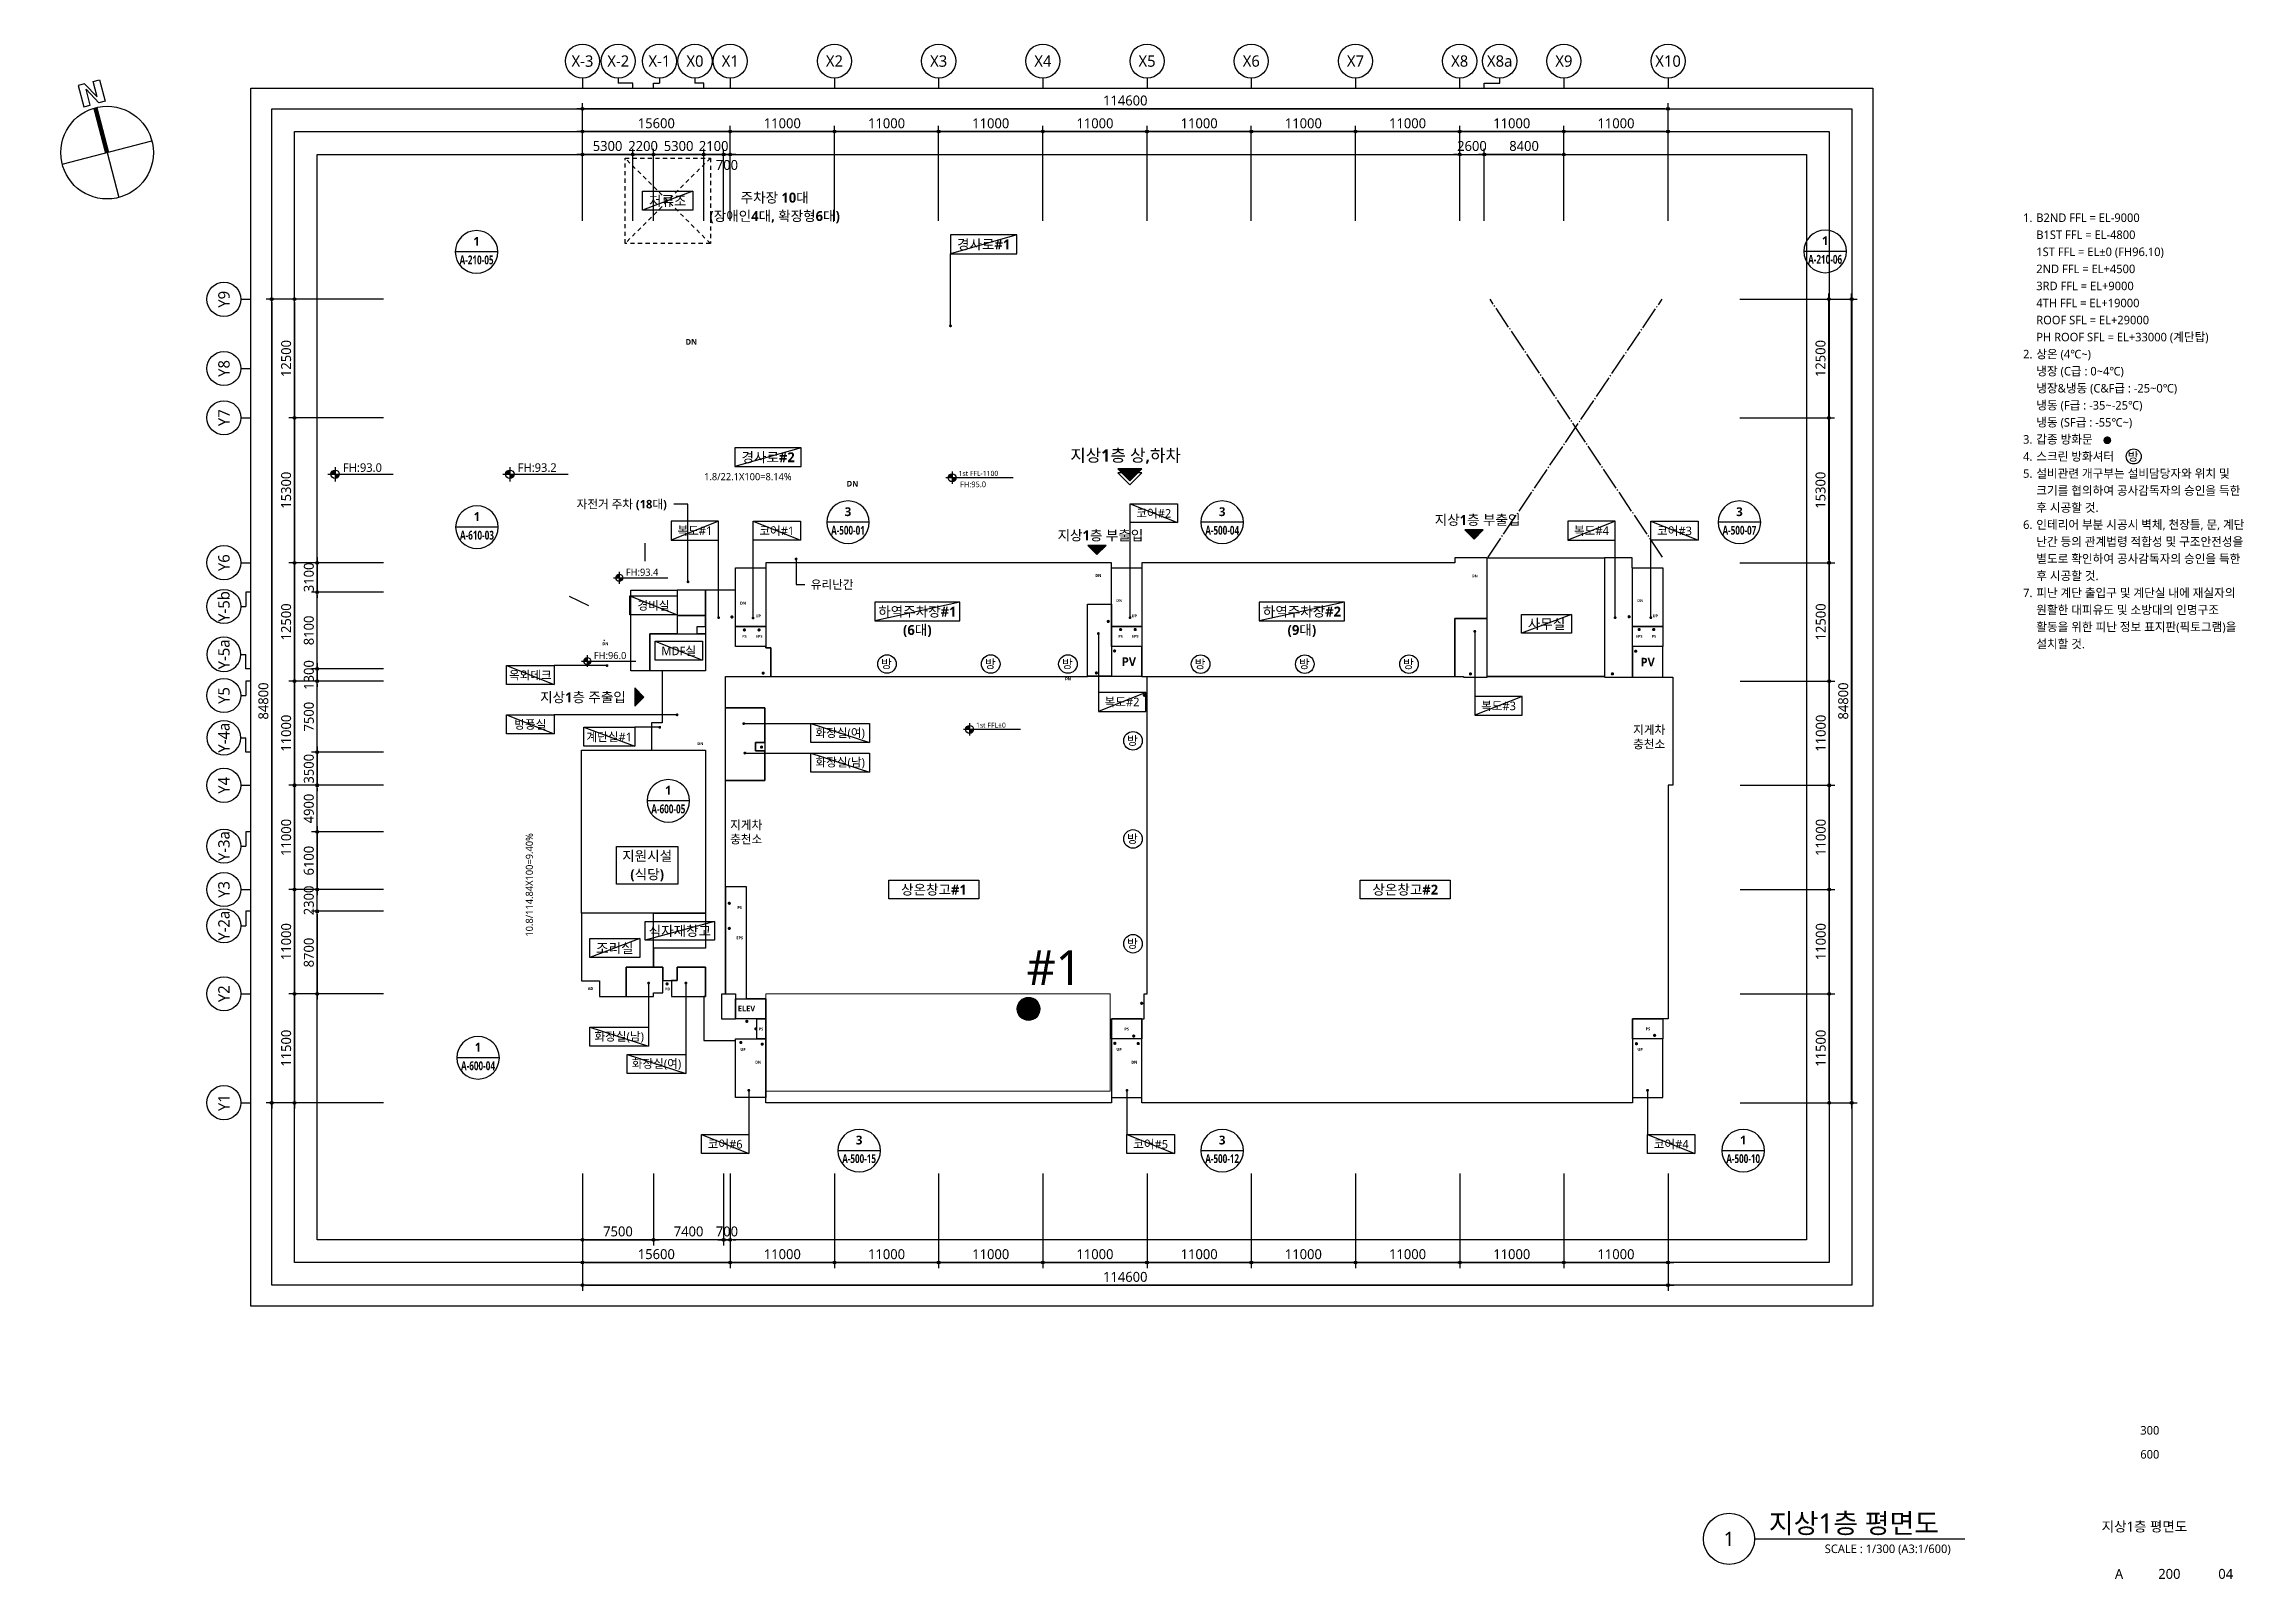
# Model space of a CAD drawing. Header units: millimetres. Extents: x -867282 to 190005487, y -1022614 to 455456909.
# Drawn here: x 766941 to 999178, y 7641 to 169666 of the extents above; entities that cross this region are included whole.
import ezdxf
from ezdxf.enums import TextEntityAlignment as Align

# ---------------------------------------------------------------- set-up
doc = ezdxf.new("R2010")
doc.units = ezdxf.units.MM
doc.header["$LTSCALE"] = 400
doc.header["$MEASUREMENT"] = 0
doc.header["$PDSIZE"] = -10
doc.linetypes.add('HID', pattern=[2, 1.1, -0.9])
doc.linetypes.add('STD_SHAFT', pattern=[7.3, 6, -0.5, 0.3, -0.5])
doc.layers.get('0').update_dxf_attribs({"linetype": 'CONTINUOUS'})
doc.layers.get('Defpoints').update_dxf_attribs({"color": 153, "linetype": 'CONTINUOUS'})
for name, color, linetype in [('A-ANNO-ENT', 1, 'CONTINUOUS'), ('A-ANNO-GRA1', 7, 'CONTINUOUS'), ('A-ANNO-NOTE', 7, 'CONTINUOUS'), ('A-ANNO-PONT', 7, 'CONTINUOUS'), ('A-ANNO-SYMB', 7, 'CONTINUOUS'), ('A-ANNO-TEXT1', 7, 'CONTINUOUS'), ('A-ANNO-TEXT2', 3, 'CONTINUOUS'), ('A-ANNO-TITL', 7, 'CONTINUOUS'), ('A-FLOR-MARK-ARCH', 1, 'CONTINUOUS'), ('A-FLOR-OPEN-BELO', 6, 'STD_SHAFT'), ('A-ST-AXIS-BUB', 7, 'CONTINUOUS'), ('A-ST-AXIS-DIM', 7, 'CONTINUOUS'), ('AA-MKXS', 3, 'CONTINUOUS'), ('AA-XXXX-TXT1', 2, 'CONTINUOUS'), ('HID', 7, 'HID'), ('X-SEC-종$0$A-ST-AXIS-BUB', 7, 'CONTINUOUS')]:
    doc.layers.add(name, color=color, linetype=linetype)
for name, color, linetype, lineweight in [('A-XXXX-SYMB', 7, 'CONTINUOUS', 25), ('XR-평면도$0$A-SSXK-LEAD', 7, 'CONTINUOUS', 25), ('구획설정라인', 3, 'CONTINUOUS', 20)]:
    doc.layers.add(name, color=color, linetype=linetype, lineweight=lineweight)
doc.layers.add('Defpoint', color=161, linetype='CONTINUOUS', plot=False)
doc.layers.add('면적', color=210, linetype='CONTINUOUS', plot=False)
doc.styles.add('2020음성 1차', font='')
doc.styles.add('SAMOO', font='romans.shx', dxfattribs={"bigfont": 'whgtxt.shx'})
doc.styles.add('SH_대대리576', font='malgun.ttf')
doc.styles.add('SH_진천_나눔', font='')
doc.styles.get('2020음성 1차').set_extended_font_data('NanumGothic', bold=True)
doc.styles.get('SH_진천_나눔').set_extended_font_data('NanumGothic', bold=True)
doc.dimstyles.new('SHP 600', dxfattribs={"dimscale": 300, "dimtxt": 3.5, "dimasz": 1, "dimexe": 2, "dimexo": 2, "dimgap": 1, "dimtad": 1, "dimdec": 0, "dimzin": 0, "dimdsep": 46, "dimtxsty": 'SH_대대리576', "dimblk": 'DIMDOT', "dimcen": 0.09, "dimclrt": 3, "dimadec": 0, "dimazin": 1, "dimtfac": 1, "dimtdec": 0, "dimtix": 1, "dimtmove": 2, "dimatfit": 0, "dimldrblk": 'DIMDOT', "dimfxl": 1, "dimtolj": 1, "dimtzin": 0, "dimarcsym": 0})

msp = doc.modelspace()

# ---------------------------------------------------------------- texts
at = {"color": 1, "style": 'SH_대대리576'}
for s, height, p in [('FH:93.0', 900, (798497.5, 124956.3)), ('FH:93.2', 900, (816948.4, 124956.3)), ('FH:95.0', 600, (863636.6, 123184.9)), ('FH:93.4', 750, (828361.2, 113913.4)), ('FH:96.0', 750, (824982.9, 105121.2))]:
    msp.add_text(s, height=height, dxfattribs=at).set_placement(p, align=Align.MIDDLE_LEFT)
at = {"layer": 'A-ANNO-TEXT1', "style": 'SH_대대리576'}
for s, p in [('X-3', (823781.8, 167866.3)), ('X-2', (827558.9, 167866.3)), ('X-1', (831904.7, 167866.3)), ('X0', (835658.9, 167866.3)), ('X1', (839381.8, 167866.3)), ('X2', (850381.8, 167866.3)), ('X3', (861381.8, 167866.3)), ('X4', (872381.8, 167866.3)), ('X5', (883381.8, 167866.3)), ('X6', (894381.8, 167866.3)), ('X7', (905381.8, 167866.3)), ('X8', (916381.8, 167866.3)), ('X8a', (920604.7, 167866.3)), ('X9', (927381.8, 167866.3)), ('X10', (938381.8, 167866.3))]:
    msp.add_text(s, height=1200, dxfattribs=at).set_placement(p, align=Align.MIDDLE_CENTER)
at = {"layer": 'A-ANNO-TEXT1', "style": 'SH_진천_나눔'}
for s, height, p in [('(장애인4대, 확장형6대)', 1050, (844069.8, 151464.5)), ('DN', 600, (835281.8, 138216.5)), ('지상1층 상,하차', 1300, (881116.8, 126210.3)), ('DN', 600, (852281.8, 123253.8)), ('자전거 주차 (18대)', 900, (827926, 121066.3)), ('지상1층 부출입', 1050, (878458.8, 117815.2)), ('지상1층 부출입', 1050, (918274.1, 119449.9)), ('유리난간', 900, (850140.3, 112625.7)), ('DN', 300, (878231.8, 113558.8)), ('DN', 300, (917981.8, 113516.3)), ('DN', 300, (840731.8, 110646.3)), ('UP', 300, (842331.8, 109296.3)), ('DN', 300, (880431.8, 110916.3)), ('UP', 300, (882031.8, 109296.3)), ('DN', 300, (935431.8, 110916.3)), ('UP', 300, (937031.8, 109296.3)), ('PS', 300, (840881.8, 107141.3)), ('EPS', 300, (842431.8, 107141.3)), ('(6대)', 1050, (859131.8, 107766.3)), ('PS', 300, (880581.8, 107141.3)), ('EPS', 300, (882131.8, 107141.3)), ('(9대)', 1050, (899727.6, 107766.3)), ('EPS', 300, (935331.8, 107141.3)), ('PS', 300, (936881.8, 107141.3)), ('PV', 900, (881467.1, 104478.8)), ('PV', 900, (936231.3, 104428.8)), ('DN', 300, (875031.8, 102666.3)), ('지상1층 주출입', 1050, (823834.7, 100727.3)), ('DN', 300, (836224.3, 95816.3)), ('PS', 300, (840381.8, 78516.3)), ('EPS', 300, (840381.8, 75316.3)), ('AD', 300, (824631.8, 69966.3)), ('PD', 300, (832757.3, 69911.7)), ('PS', 300, (842631.8, 65691.3)), ('PS', 300, (881231.8, 65691.3)), ('PS', 300, (936251.7, 65704)), ('UP', 300, (840731.8, 63536.3)), ('UP', 300, (880431.8, 63536.3)), ('UP', 300, (935431.8, 63536.3)), ('DN', 300, (842331.8, 62186.3)), ('DN', 300, (882031.8, 62186.3))]:
    msp.add_text(s, height=height, dxfattribs=at).set_placement(p, align=Align.MIDDLE)
at = {"layer": 'A-ANNO-TEXT1', "style": 'SH_대대리576'}
for s, p in [('Y9', (785931.8, 142716.3)), ('Y8', (785931.8, 135416.3)), ('Y7', (785931.8, 130216.3)), ('Y6', (785931.8, 114916.3)), ('Y-5b', (785931.8, 110293.4)), ('Y-5a', (785931.8, 105239.2)), ('Y5', (785931.8, 100893.4)), ('Y-4a', (785931.8, 96439.2)), ('Y4', (785931.8, 91416.3)), ('Y-3a', (785931.8, 84993.4)), ('Y3', (785931.8, 80416.3)), ('Y-2a', (785931.8, 76593.4)), ('Y2', (785931.8, 69416.3)), ('Y1', (785931.8, 57916.3))]:
    msp.add_text(s, height=1200, rotation=90, dxfattribs=at).set_placement(p, align=Align.MIDDLE_CENTER)
at = {"layer": 'A-ANNO-TEXT1', "style": 'SH_진천_나눔'}
for s, height, p in [('DN', 300, (825888.4, 106207.5)), ('방', 900, (855308.6, 103776.2)), ('방', 900, (866264.2, 103776.2)), ('방', 900, (874411.2, 103776.2)), ('방', 900, (888414.2, 103767.8)), ('방', 900, (899414.2, 103767.8)), ('방', 900, (910414.2, 103767.8)), ('방', 900, (881279.9, 95673.5)), ('방', 900, (881279.9, 85315.6)), ('방', 900, (881279.9, 74250.5)), ('ELEV', 600, (840183.2, 67555.8))]:
    msp.add_text(s, height=height, dxfattribs=at).set_placement(p)
at = {"layer": 'A-ANNO-TEXT2'}
for s, height, style, p in [('저류조', 1050, 'SH_진천_나눔', (832781.8, 153116.3)), ('주차장 10대', 1050, 'SH_진천_나눔', (844069.8, 153464.5)), ('경사로#1', 1050, 'SH_진천_나눔', (866131.8, 148519.3)), ('경사로#2', 1050, 'SH_진천_나눔', (843381.8, 126053.7)), ('복도#1', 900, 'SH_대대리576', (835651.6, 118296)), ('코어#1', 900, 'SH_대대리576', (844293.2, 118296)), ('코어#2', 900, 'SH_대대리576', (884088, 120143.5)), ('복도#4', 900, 'SH_대대리576', (930292.2, 118296)), ('코어#3', 900, 'SH_대대리576', (939060, 118296)), ('경비실', 900, 'SH_대대리576', (831282.9, 110415.2)), ('하역주차장#1', 1050, 'SH_진천_나눔', (859131.8, 109766.3)), ('하역주차장#2', 1050, 'SH_진천_나눔', (899727.6, 109766.3)), ('사무실', 1050, 'SH_진천_나눔', (925553.8, 108461.6)), ('MDF실', 900, 'SH_대대리576', (833942.1, 105631.8)), ('옥외데크', 900, 'SH_대대리576', (818277.6, 103054.2)), ('복도#2', 900, 'SH_대대리576', (880742.6, 100223.1)), ('복도#3', 900, 'SH_대대리576', (920480.3, 99804.9)), ('방풍실', 900, 'SH_대대리576', (818277.6, 97857.3)), ('계단실#1', 900, 'SH_대대리576', (826609.3, 96540.6)), ('화장실(여)', 900, 'SH_대대리576', (850986.7, 96931.1)), ('화장실(남)', 900, 'SH_대대리576', (850986.7, 93818.2)), ('지원시설', 1050, 'SH_진천_나눔', (830612.8, 83974.9)), ('(식당)', 1050, 'SH_진천_나눔', (830612.8, 81974.9)), ('상온창고#1', 1050, 'SH_진천_나눔', (860885, 80422.4)), ('상온창고#2', 1050, 'SH_진천_나눔', (910638.8, 80422.4)), ('식자재창고', 1050, 'SH_진천_나눔', (834061.7, 76058.5)), ('조리실', 1050, 'SH_진천_나눔', (827195, 74243.7)), ('화장실(남)', 900, 'SH_대대리576', (827663.7, 64881.2)), ('화장실(여)', 900, 'SH_대대리576', (831599.9, 62009.4)), ('코어#6', 900, 'SH_대대리576', (838843, 53555.9)), ('코어#5', 900, 'SH_대대리576', (883763.2, 53555.9)), ('코어#4', 900, 'SH_대대리576', (938712.4, 53555.9))]:
    msp.add_text(s, height=height, dxfattribs=dict(at, style=style)).set_placement(p, align=Align.MIDDLE)
at = {"layer": 'A-ANNO-TEXT2', "style": 'SH_대대리576'}
msp.add_text('1.8/22.1X100=8.14%%%', height=750, dxfattribs=at).set_placement((836621.6, 123620.1))
msp.add_text('10.8/114.84X100=9.40%%%', height=750, rotation=90, dxfattribs=at).set_placement((818552, 75444.2))
at = {"layer": 'A-ANNO-TITL', "style": 'SH_대대리576'}
for s, height, p in [('300', 900, (989235.5, 23333.4)), ('600', 900, (989235.5, 20800.2)), ('지상1층 평면도', 1050, (988670.3, 13191.8)), ('A', 1050, (985987.6, 8181.3)), ('200', 1050, (991300.8, 8181.3)), ('04', 1050, (997247.3, 8181.3))]:
    msp.add_text(s, height=height, dxfattribs=at).set_placement(p, align=Align.MIDDLE)
at = {"layer": 'Defpoint', "style": 'SH_대대리576'}
for s, p in [('지게차', (936390.1, 97288.6)), ('충천소', (936390.1, 95788.6)), ('지게차', (841068.8, 87252.6)), ('충천소', (841068.8, 85752.6))]:
    msp.add_text(s, height=900, dxfattribs=at).set_placement(p, align=Align.MIDDLE)
at = {"layer": '구획설정라인', "style": 'SH_대대리576'}
msp.add_text('#1', height=3668.52, dxfattribs=at).set_placement((870666.2, 70341.1))

# ---------------------------------------------------------------- blocks, each defined once
blk = doc.blocks.new('DIMDOT')
at = {"color": 0}
blk.add_line((-2, 0), (2, 0), dxfattribs=at)
for radius in [0.5, 0.25]:
    blk.add_circle((0, 0), radius, dxfattribs=at)
blk = doc.blocks.new('*D15')
at = {"layer": 'A-ST-AXIS-DIM', "color": 0, "lineweight": -2, "transparency": 16777216}
for p, q in [((823782, 151016), (823782, 163416)), ((938082, 162816), (824082, 162816)), ((938382, 151016), (938382, 163416))]:
    blk.add_line(p, q, dxfattribs=at)
at = {"layer": 'Defpoints', "color": 0, "transparency": 16777216}
for p in [(823782, 162816), (823782, 150416), (938382, 150416)]:
    blk.add_point(p, dxfattribs=at)
at = {"layer": 'A-ST-AXIS-DIM', "color": 0, "linetype": 'ByBlock', "lineweight": -2, "transparency": 16777216, "xscale": 300, "yscale": 300, "zscale": 300, "rotation": 180}
blk.add_blockref('DIMDOT', (823782, 162816), dxfattribs=at)
at = {"layer": 'A-ST-AXIS-DIM', "color": 0, "linetype": 'ByBlock', "lineweight": -2, "transparency": 16777216, "xscale": 300, "yscale": 300, "zscale": 300}
blk.add_blockref('DIMDOT', (938382, 162816), dxfattribs=at)
at = {"layer": 'A-ST-AXIS-DIM', "color": 3, "transparency": 16777216, "insert": (881082, 163696), "char_height": 1050, "attachment_point": 5, "style": 'SH_대대리576'}
blk.add_mtext('\\A1;114600', dxfattribs=at)
blk = doc.blocks.new('*D16')
at = {"layer": 'A-ST-AXIS-DIM', "color": 0, "lineweight": -2, "transparency": 16777216}
for p, q in [((839382, 151016), (839382, 161016)), ((850082, 160416), (839682, 160416)), ((850382, 151016), (850382, 161016))]:
    blk.add_line(p, q, dxfattribs=at)
at = {"layer": 'Defpoints', "color": 0, "transparency": 16777216}
for p in [(839382, 160416), (839382, 150416), (850382, 150416)]:
    blk.add_point(p, dxfattribs=at)
at = {"layer": 'A-ST-AXIS-DIM', "color": 0, "linetype": 'ByBlock', "lineweight": -2, "transparency": 16777216, "xscale": 300, "yscale": 300, "zscale": 300, "rotation": 180}
blk.add_blockref('DIMDOT', (839382, 160416), dxfattribs=at)
at = {"layer": 'A-ST-AXIS-DIM', "color": 0, "linetype": 'ByBlock', "lineweight": -2, "transparency": 16777216, "xscale": 300, "yscale": 300, "zscale": 300}
blk.add_blockref('DIMDOT', (850382, 160416), dxfattribs=at)
at = {"layer": 'A-ST-AXIS-DIM', "color": 3, "transparency": 16777216, "insert": (844882, 161292), "char_height": 1050, "attachment_point": 5, "style": 'SH_대대리576'}
blk.add_mtext('\\A1;11000', dxfattribs=at)
blk = doc.blocks.new('*D17')
at = {"layer": 'A-ST-AXIS-DIM', "color": 0, "lineweight": -2, "transparency": 16777216}
for p, q in [((850382, 151016), (850382, 161016)), ((861082, 160416), (850682, 160416)), ((861382, 151016), (861382, 161016))]:
    blk.add_line(p, q, dxfattribs=at)
at = {"layer": 'Defpoints', "color": 0, "transparency": 16777216}
for p in [(850382, 160416), (850382, 150416), (861382, 150416)]:
    blk.add_point(p, dxfattribs=at)
at = {"layer": 'A-ST-AXIS-DIM', "color": 0, "linetype": 'ByBlock', "lineweight": -2, "transparency": 16777216, "xscale": 300, "yscale": 300, "zscale": 300, "rotation": 180}
blk.add_blockref('DIMDOT', (850382, 160416), dxfattribs=at)
at = {"layer": 'A-ST-AXIS-DIM', "color": 0, "linetype": 'ByBlock', "lineweight": -2, "transparency": 16777216, "xscale": 300, "yscale": 300, "zscale": 300}
blk.add_blockref('DIMDOT', (861382, 160416), dxfattribs=at)
at = {"layer": 'A-ST-AXIS-DIM', "color": 3, "transparency": 16777216, "insert": (855882, 161292), "char_height": 1050, "attachment_point": 5, "style": 'SH_대대리576'}
blk.add_mtext('\\A1;11000', dxfattribs=at)
blk = doc.blocks.new('*D18')
at = {"layer": 'A-ST-AXIS-DIM', "color": 0, "lineweight": -2, "transparency": 16777216}
for p, q in [((861382, 151016), (861382, 161016)), ((872082, 160416), (861682, 160416)), ((872382, 151016), (872382, 161016))]:
    blk.add_line(p, q, dxfattribs=at)
at = {"layer": 'Defpoints', "color": 0, "transparency": 16777216}
for p in [(861382, 160416), (861382, 150416), (872382, 150416)]:
    blk.add_point(p, dxfattribs=at)
at = {"layer": 'A-ST-AXIS-DIM', "color": 0, "linetype": 'ByBlock', "lineweight": -2, "transparency": 16777216, "xscale": 300, "yscale": 300, "zscale": 300, "rotation": 180}
blk.add_blockref('DIMDOT', (861382, 160416), dxfattribs=at)
at = {"layer": 'A-ST-AXIS-DIM', "color": 0, "linetype": 'ByBlock', "lineweight": -2, "transparency": 16777216, "xscale": 300, "yscale": 300, "zscale": 300}
blk.add_blockref('DIMDOT', (872382, 160416), dxfattribs=at)
at = {"layer": 'A-ST-AXIS-DIM', "color": 3, "transparency": 16777216, "insert": (866882, 161292), "char_height": 1050, "attachment_point": 5, "style": 'SH_대대리576'}
blk.add_mtext('\\A1;11000', dxfattribs=at)
blk = doc.blocks.new('*D19')
at = {"layer": 'A-ST-AXIS-DIM', "color": 0, "lineweight": -2, "transparency": 16777216}
for p, q in [((872382, 151016), (872382, 161016)), ((883082, 160416), (872682, 160416)), ((883382, 151016), (883382, 161016))]:
    blk.add_line(p, q, dxfattribs=at)
at = {"layer": 'Defpoints', "color": 0, "transparency": 16777216}
for p in [(872382, 160416), (872382, 150416), (883382, 150416)]:
    blk.add_point(p, dxfattribs=at)
at = {"layer": 'A-ST-AXIS-DIM', "color": 0, "linetype": 'ByBlock', "lineweight": -2, "transparency": 16777216, "xscale": 300, "yscale": 300, "zscale": 300, "rotation": 180}
blk.add_blockref('DIMDOT', (872382, 160416), dxfattribs=at)
at = {"layer": 'A-ST-AXIS-DIM', "color": 0, "linetype": 'ByBlock', "lineweight": -2, "transparency": 16777216, "xscale": 300, "yscale": 300, "zscale": 300}
blk.add_blockref('DIMDOT', (883382, 160416), dxfattribs=at)
at = {"layer": 'A-ST-AXIS-DIM', "color": 3, "transparency": 16777216, "insert": (877882, 161292), "char_height": 1050, "attachment_point": 5, "style": 'SH_대대리576'}
blk.add_mtext('\\A1;11000', dxfattribs=at)
blk = doc.blocks.new('*D20')
at = {"layer": 'A-ST-AXIS-DIM', "color": 0, "lineweight": -2, "transparency": 16777216}
for p, q in [((883382, 151016), (883382, 161016)), ((894082, 160416), (883682, 160416)), ((894382, 151016), (894382, 161016))]:
    blk.add_line(p, q, dxfattribs=at)
at = {"layer": 'Defpoints', "color": 0, "transparency": 16777216}
for p in [(883382, 160416), (883382, 150416), (894382, 150416)]:
    blk.add_point(p, dxfattribs=at)
at = {"layer": 'A-ST-AXIS-DIM', "color": 0, "linetype": 'ByBlock', "lineweight": -2, "transparency": 16777216, "xscale": 300, "yscale": 300, "zscale": 300, "rotation": 180}
blk.add_blockref('DIMDOT', (883382, 160416), dxfattribs=at)
at = {"layer": 'A-ST-AXIS-DIM', "color": 0, "linetype": 'ByBlock', "lineweight": -2, "transparency": 16777216, "xscale": 300, "yscale": 300, "zscale": 300}
blk.add_blockref('DIMDOT', (894382, 160416), dxfattribs=at)
at = {"layer": 'A-ST-AXIS-DIM', "color": 3, "transparency": 16777216, "insert": (888882, 161292), "char_height": 1050, "attachment_point": 5, "style": 'SH_대대리576'}
blk.add_mtext('\\A1;11000', dxfattribs=at)
blk = doc.blocks.new('*D21')
at = {"layer": 'A-ST-AXIS-DIM', "color": 0, "lineweight": -2, "transparency": 16777216}
for p, q in [((894382, 151016), (894382, 161016)), ((905082, 160416), (894682, 160416)), ((905382, 151016), (905382, 161016))]:
    blk.add_line(p, q, dxfattribs=at)
at = {"layer": 'Defpoints', "color": 0, "transparency": 16777216}
for p in [(894382, 160416), (894382, 150416), (905382, 150416)]:
    blk.add_point(p, dxfattribs=at)
at = {"layer": 'A-ST-AXIS-DIM', "color": 0, "linetype": 'ByBlock', "lineweight": -2, "transparency": 16777216, "xscale": 300, "yscale": 300, "zscale": 300, "rotation": 180}
blk.add_blockref('DIMDOT', (894382, 160416), dxfattribs=at)
at = {"layer": 'A-ST-AXIS-DIM', "color": 0, "linetype": 'ByBlock', "lineweight": -2, "transparency": 16777216, "xscale": 300, "yscale": 300, "zscale": 300}
blk.add_blockref('DIMDOT', (905382, 160416), dxfattribs=at)
at = {"layer": 'A-ST-AXIS-DIM', "color": 3, "transparency": 16777216, "insert": (899882, 161292), "char_height": 1050, "attachment_point": 5, "style": 'SH_대대리576'}
blk.add_mtext('\\A1;11000', dxfattribs=at)
blk = doc.blocks.new('*D22')
at = {"layer": 'A-ST-AXIS-DIM', "color": 0, "lineweight": -2, "transparency": 16777216}
for p, q in [((905382, 151016), (905382, 161016)), ((916082, 160416), (905682, 160416)), ((916382, 151016), (916382, 161016))]:
    blk.add_line(p, q, dxfattribs=at)
at = {"layer": 'Defpoints', "color": 0, "transparency": 16777216}
for p in [(905382, 160416), (905382, 150416), (916382, 150416)]:
    blk.add_point(p, dxfattribs=at)
at = {"layer": 'A-ST-AXIS-DIM', "color": 0, "linetype": 'ByBlock', "lineweight": -2, "transparency": 16777216, "xscale": 300, "yscale": 300, "zscale": 300, "rotation": 180}
blk.add_blockref('DIMDOT', (905382, 160416), dxfattribs=at)
at = {"layer": 'A-ST-AXIS-DIM', "color": 0, "linetype": 'ByBlock', "lineweight": -2, "transparency": 16777216, "xscale": 300, "yscale": 300, "zscale": 300}
blk.add_blockref('DIMDOT', (916382, 160416), dxfattribs=at)
at = {"layer": 'A-ST-AXIS-DIM', "color": 3, "transparency": 16777216, "insert": (910882, 161292), "char_height": 1050, "attachment_point": 5, "style": 'SH_대대리576'}
blk.add_mtext('\\A1;11000', dxfattribs=at)
blk = doc.blocks.new('*D23')
at = {"layer": 'A-ST-AXIS-DIM', "color": 0, "lineweight": -2, "transparency": 16777216}
for p, q in [((916382, 151016), (916382, 161016)), ((927082, 160416), (916682, 160416)), ((927382, 151016), (927382, 161016))]:
    blk.add_line(p, q, dxfattribs=at)
at = {"layer": 'Defpoints', "color": 0, "transparency": 16777216}
for p in [(916382, 160416), (916382, 150416), (927382, 150416)]:
    blk.add_point(p, dxfattribs=at)
at = {"layer": 'A-ST-AXIS-DIM', "color": 0, "linetype": 'ByBlock', "lineweight": -2, "transparency": 16777216, "xscale": 300, "yscale": 300, "zscale": 300, "rotation": 180}
blk.add_blockref('DIMDOT', (916382, 160416), dxfattribs=at)
at = {"layer": 'A-ST-AXIS-DIM', "color": 0, "linetype": 'ByBlock', "lineweight": -2, "transparency": 16777216, "xscale": 300, "yscale": 300, "zscale": 300}
blk.add_blockref('DIMDOT', (927382, 160416), dxfattribs=at)
at = {"layer": 'A-ST-AXIS-DIM', "color": 3, "transparency": 16777216, "insert": (921882, 161292), "char_height": 1050, "attachment_point": 5, "style": 'SH_대대리576'}
blk.add_mtext('\\A1;11000', dxfattribs=at)
blk = doc.blocks.new('*D24')
at = {"layer": 'A-ST-AXIS-DIM', "color": 0, "lineweight": -2, "transparency": 16777216}
for p, q in [((927382, 151016), (927382, 161016)), ((938082, 160416), (927682, 160416)), ((938382, 151016), (938382, 161016))]:
    blk.add_line(p, q, dxfattribs=at)
at = {"layer": 'Defpoints', "color": 0, "transparency": 16777216}
for p in [(927382, 160416), (927382, 150416), (938382, 150416)]:
    blk.add_point(p, dxfattribs=at)
at = {"layer": 'A-ST-AXIS-DIM', "color": 0, "linetype": 'ByBlock', "lineweight": -2, "transparency": 16777216, "xscale": 300, "yscale": 300, "zscale": 300, "rotation": 180}
blk.add_blockref('DIMDOT', (927382, 160416), dxfattribs=at)
at = {"layer": 'A-ST-AXIS-DIM', "color": 0, "linetype": 'ByBlock', "lineweight": -2, "transparency": 16777216, "xscale": 300, "yscale": 300, "zscale": 300}
blk.add_blockref('DIMDOT', (938382, 160416), dxfattribs=at)
at = {"layer": 'A-ST-AXIS-DIM', "color": 3, "transparency": 16777216, "insert": (932882, 161292), "char_height": 1050, "attachment_point": 5, "style": 'SH_대대리576'}
blk.add_mtext('\\A1;11000', dxfattribs=at)
blk = doc.blocks.new('*D25')
at = {"layer": 'A-ST-AXIS-DIM', "color": 0, "lineweight": -2, "transparency": 16777216}
for p, q in [((823782, 151016), (823782, 161016)), ((839082, 160416), (824082, 160416)), ((839382, 151016), (839382, 161016))]:
    blk.add_line(p, q, dxfattribs=at)
at = {"layer": 'Defpoints', "color": 0, "transparency": 16777216}
for p in [(823782, 160416), (823782, 150416), (839382, 150416)]:
    blk.add_point(p, dxfattribs=at)
at = {"layer": 'A-ST-AXIS-DIM', "color": 0, "linetype": 'ByBlock', "lineweight": -2, "transparency": 16777216, "xscale": 300, "yscale": 300, "zscale": 300, "rotation": 180}
blk.add_blockref('DIMDOT', (823782, 160416), dxfattribs=at)
at = {"layer": 'A-ST-AXIS-DIM', "color": 0, "linetype": 'ByBlock', "lineweight": -2, "transparency": 16777216, "xscale": 300, "yscale": 300, "zscale": 300}
blk.add_blockref('DIMDOT', (839382, 160416), dxfattribs=at)
at = {"layer": 'A-ST-AXIS-DIM', "color": 3, "transparency": 16777216, "insert": (831582, 161296), "char_height": 1050, "attachment_point": 5, "style": 'SH_대대리576'}
blk.add_mtext('\\A1;15600', dxfattribs=at)
blk = doc.blocks.new('*D75')
at = {"layer": 'A-ST-AXIS-DIM', "color": 0, "lineweight": -2, "transparency": 16777216}
for p, q in [((802782, 142716), (790382, 142716)), ((790982, 142416), (790982, 58216)), ((802782, 57916), (790382, 57916))]:
    blk.add_line(p, q, dxfattribs=at)
at = {"layer": 'Defpoints', "color": 0, "transparency": 16777216}
for p in [(803382, 142716), (790982, 57916), (803382, 57916)]:
    blk.add_point(p, dxfattribs=at)
at = {"layer": 'A-ST-AXIS-DIM', "color": 0, "linetype": 'ByBlock', "lineweight": -2, "transparency": 16777216, "xscale": 300, "yscale": 300, "zscale": 300}
for p, rotation in [((790982, 142716), 90), ((790982, 57916), 270)]:
    blk.add_blockref('DIMDOT', p, dxfattribs=dict(at, rotation=rotation))
at = {"layer": 'A-ST-AXIS-DIM', "color": 3, "transparency": 16777216, "insert": (790102, 100316), "char_height": 1050, "attachment_point": 5, "rotation": 90, "style": 'SH_대대리576'}
blk.add_mtext('\\A1;84800', dxfattribs=at)
blk = doc.blocks.new('*D76')
at = {"layer": 'A-ST-AXIS-DIM', "color": 0, "lineweight": -2, "transparency": 16777216}
for p, q in [((802782, 69416), (792782, 69416)), ((793382, 69116), (793382, 58216)), ((802782, 57916), (792782, 57916))]:
    blk.add_line(p, q, dxfattribs=at)
at = {"layer": 'Defpoints', "color": 0, "transparency": 16777216}
for p in [(803382, 69416), (793382, 57916), (803382, 57916)]:
    blk.add_point(p, dxfattribs=at)
at = {"layer": 'A-ST-AXIS-DIM', "color": 0, "linetype": 'ByBlock', "lineweight": -2, "transparency": 16777216, "xscale": 300, "yscale": 300, "zscale": 300}
for p, rotation in [((793382, 69416), 90), ((793382, 57916), 270)]:
    blk.add_blockref('DIMDOT', p, dxfattribs=dict(at, rotation=rotation))
at = {"layer": 'A-ST-AXIS-DIM', "color": 3, "transparency": 16777216, "insert": (792505, 63666), "char_height": 1050, "attachment_point": 5, "rotation": 90, "style": 'SH_대대리576'}
blk.add_mtext('\\A1;11500', dxfattribs=at)
blk = doc.blocks.new('*D77')
at = {"layer": 'A-ST-AXIS-DIM', "color": 0, "lineweight": -2, "transparency": 16777216}
for p, q in [((802782, 80416), (792782, 80416)), ((793382, 80116), (793382, 69716)), ((802782, 69416), (792782, 69416))]:
    blk.add_line(p, q, dxfattribs=at)
at = {"layer": 'Defpoints', "color": 0, "transparency": 16777216}
for p in [(803382, 80416), (793382, 69416), (803382, 69416)]:
    blk.add_point(p, dxfattribs=at)
at = {"layer": 'A-ST-AXIS-DIM', "color": 0, "linetype": 'ByBlock', "lineweight": -2, "transparency": 16777216, "xscale": 300, "yscale": 300, "zscale": 300}
for p, rotation in [((793382, 80416), 90), ((793382, 69416), 270)]:
    blk.add_blockref('DIMDOT', p, dxfattribs=dict(at, rotation=rotation))
at = {"layer": 'A-ST-AXIS-DIM', "color": 3, "transparency": 16777216, "insert": (792506, 74916), "char_height": 1050, "attachment_point": 5, "rotation": 90, "style": 'SH_대대리576'}
blk.add_mtext('\\A1;11000', dxfattribs=at)
blk = doc.blocks.new('*D78')
at = {"layer": 'A-ST-AXIS-DIM', "color": 0, "lineweight": -2, "transparency": 16777216}
for p, q in [((802782, 91416), (792782, 91416)), ((793382, 91116), (793382, 80716)), ((802782, 80416), (792782, 80416))]:
    blk.add_line(p, q, dxfattribs=at)
at = {"layer": 'Defpoints', "color": 0, "transparency": 16777216}
for p in [(803382, 91416), (793382, 80416), (803382, 80416)]:
    blk.add_point(p, dxfattribs=at)
at = {"layer": 'A-ST-AXIS-DIM', "color": 0, "linetype": 'ByBlock', "lineweight": -2, "transparency": 16777216, "xscale": 300, "yscale": 300, "zscale": 300}
for p, rotation in [((793382, 91416), 90), ((793382, 80416), 270)]:
    blk.add_blockref('DIMDOT', p, dxfattribs=dict(at, rotation=rotation))
at = {"layer": 'A-ST-AXIS-DIM', "color": 3, "transparency": 16777216, "insert": (792506, 85916), "char_height": 1050, "attachment_point": 5, "rotation": 90, "style": 'SH_대대리576'}
blk.add_mtext('\\A1;11000', dxfattribs=at)
blk = doc.blocks.new('*D79')
at = {"layer": 'A-ST-AXIS-DIM', "color": 0, "lineweight": -2, "transparency": 16777216}
for p, q in [((802782, 102416), (792782, 102416)), ((793382, 102116), (793382, 91716)), ((802782, 91416), (792782, 91416))]:
    blk.add_line(p, q, dxfattribs=at)
at = {"layer": 'Defpoints', "color": 0, "transparency": 16777216}
for p in [(803382, 102416), (793382, 91416), (803382, 91416)]:
    blk.add_point(p, dxfattribs=at)
at = {"layer": 'A-ST-AXIS-DIM', "color": 0, "linetype": 'ByBlock', "lineweight": -2, "transparency": 16777216, "xscale": 300, "yscale": 300, "zscale": 300}
for p, rotation in [((793382, 102416), 90), ((793382, 91416), 270)]:
    blk.add_blockref('DIMDOT', p, dxfattribs=dict(at, rotation=rotation))
at = {"layer": 'A-ST-AXIS-DIM', "color": 3, "transparency": 16777216, "insert": (792506, 96916), "char_height": 1050, "attachment_point": 5, "rotation": 90, "style": 'SH_대대리576'}
blk.add_mtext('\\A1;11000', dxfattribs=at)
blk = doc.blocks.new('*D80')
at = {"layer": 'A-ST-AXIS-DIM', "color": 0, "lineweight": -2, "transparency": 16777216}
for p, q in [((802782, 114916), (792782, 114916)), ((793382, 114616), (793382, 102716)), ((802782, 102416), (792782, 102416))]:
    blk.add_line(p, q, dxfattribs=at)
at = {"layer": 'Defpoints', "color": 0, "transparency": 16777216}
for p in [(803382, 114916), (793382, 102416), (803382, 102416)]:
    blk.add_point(p, dxfattribs=at)
at = {"layer": 'A-ST-AXIS-DIM', "color": 0, "linetype": 'ByBlock', "lineweight": -2, "transparency": 16777216, "xscale": 300, "yscale": 300, "zscale": 300}
for p, rotation in [((793382, 114916), 90), ((793382, 102416), 270)]:
    blk.add_blockref('DIMDOT', p, dxfattribs=dict(at, rotation=rotation))
at = {"layer": 'A-ST-AXIS-DIM', "color": 3, "transparency": 16777216, "insert": (792503, 108666), "char_height": 1050, "attachment_point": 5, "rotation": 90, "style": 'SH_대대리576'}
blk.add_mtext('\\A1;12500', dxfattribs=at)
blk = doc.blocks.new('*D81')
at = {"layer": 'A-ST-AXIS-DIM', "color": 0, "lineweight": -2, "transparency": 16777216}
for p, q in [((802782, 130216), (792782, 130216)), ((793382, 129916), (793382, 115216)), ((802782, 114916), (792782, 114916))]:
    blk.add_line(p, q, dxfattribs=at)
at = {"layer": 'Defpoints', "color": 0, "transparency": 16777216}
for p in [(803382, 130216), (793382, 114916), (803382, 114916)]:
    blk.add_point(p, dxfattribs=at)
at = {"layer": 'A-ST-AXIS-DIM', "color": 0, "linetype": 'ByBlock', "lineweight": -2, "transparency": 16777216, "xscale": 300, "yscale": 300, "zscale": 300}
for p, rotation in [((793382, 130216), 90), ((793382, 114916), 270)]:
    blk.add_blockref('DIMDOT', p, dxfattribs=dict(at, rotation=rotation))
at = {"layer": 'A-ST-AXIS-DIM', "color": 3, "transparency": 16777216, "insert": (792502, 122566), "char_height": 1050, "attachment_point": 5, "rotation": 90, "style": 'SH_대대리576'}
blk.add_mtext('\\A1;15300', dxfattribs=at)
blk = doc.blocks.new('*D82')
at = {"layer": 'A-ST-AXIS-DIM', "color": 0, "lineweight": -2, "transparency": 16777216}
for p, q in [((802782, 142716), (792782, 142716)), ((793382, 142416), (793382, 130516)), ((802782, 130216), (792782, 130216))]:
    blk.add_line(p, q, dxfattribs=at)
at = {"layer": 'Defpoints', "color": 0, "transparency": 16777216}
for p in [(803382, 142716), (793382, 130216), (803382, 130216)]:
    blk.add_point(p, dxfattribs=at)
at = {"layer": 'A-ST-AXIS-DIM', "color": 0, "linetype": 'ByBlock', "lineweight": -2, "transparency": 16777216, "xscale": 300, "yscale": 300, "zscale": 300}
for p, rotation in [((793382, 142716), 90), ((793382, 130216), 270)]:
    blk.add_blockref('DIMDOT', p, dxfattribs=dict(at, rotation=rotation))
at = {"layer": 'A-ST-AXIS-DIM', "color": 3, "transparency": 16777216, "insert": (792503, 136466), "char_height": 1050, "attachment_point": 5, "rotation": 90, "style": 'SH_대대리576'}
blk.add_mtext('\\A1;12500', dxfattribs=at)
blk = doc.blocks.new('A$C2E1A0DD2')
at = {"layer": 'A-ANNO-SYMB'}
h = blk.add_hatch(color=256, dxfattribs=at)
h.paths.add_polyline_path([(750, 1200, 0.4142136), (300, 750), (750, 750)])
h.paths.add_polyline_path([(1200, 750), (750, 750), (750, 300, 0.4142136)])
for p, q in [((0, 750), (1500, 750)), ((750, 1500), (750, 0))]:
    blk.add_line(p, q, dxfattribs=at)
blk.add_circle((750, 750), 450, dxfattribs=at)
blk = doc.blocks.new('A$C33BE775C')
at = {"layer": 'A-XXXX-SYMB'}
blk.add_line((1250, 625), (5743, 625), dxfattribs=at)
at = {"layer": 'A-XXXX-SYMB', "xscale": 0.8333333333333333, "yscale": 0.8333333333333333, "zscale": 0.8333333333333333}
blk.add_blockref('A$C2E1A0DD2', (0, 0), dxfattribs=at)
blk = doc.blocks.new('A$C19A65A13')
at = {"layer": 'A-XXXX-SYMB'}
blk.add_line((1500, 750), (6891, 750), dxfattribs=at)
blk.add_blockref('A$C2E1A0DD2', (0, 0), dxfattribs=at)
blk = doc.blocks.new('*D184')
at = {"layer": 'A-ST-AXIS-DIM', "color": 0, "lineweight": -2, "transparency": 16777216}
for p, q in [((945957, 142716), (955957, 142716)), ((955357, 130516), (955357, 142416)), ((945957, 130216), (955957, 130216))]:
    blk.add_line(p, q, dxfattribs=at)
at = {"layer": 'Defpoints', "color": 0, "transparency": 16777216}
for p in [(945357, 142716), (955357, 142716), (945357, 130216)]:
    blk.add_point(p, dxfattribs=at)
at = {"layer": 'A-ST-AXIS-DIM', "color": 0, "linetype": 'ByBlock', "lineweight": -2, "transparency": 16777216, "xscale": 300, "yscale": 300, "zscale": 300}
for p, rotation in [((955357, 142716), 90), ((955357, 130216), 270)]:
    blk.add_blockref('DIMDOT', p, dxfattribs=dict(at, rotation=rotation))
at = {"layer": 'A-ST-AXIS-DIM', "color": 3, "transparency": 16777216, "insert": (954478, 136466), "char_height": 1050, "attachment_point": 5, "rotation": 90, "style": 'SH_대대리576'}
blk.add_mtext('\\A1;12500', dxfattribs=at)
blk = doc.blocks.new('*D185')
at = {"layer": 'A-ST-AXIS-DIM', "color": 0, "lineweight": -2, "transparency": 16777216}
for p, q in [((945957, 130216), (955957, 130216)), ((955357, 115216), (955357, 129916)), ((945957, 114916), (955957, 114916))]:
    blk.add_line(p, q, dxfattribs=at)
at = {"layer": 'Defpoints', "color": 0, "transparency": 16777216}
for p in [(945357, 130216), (955357, 130216), (945357, 114916)]:
    blk.add_point(p, dxfattribs=at)
at = {"layer": 'A-ST-AXIS-DIM', "color": 0, "linetype": 'ByBlock', "lineweight": -2, "transparency": 16777216, "xscale": 300, "yscale": 300, "zscale": 300}
for p, rotation in [((955357, 130216), 90), ((955357, 114916), 270)]:
    blk.add_blockref('DIMDOT', p, dxfattribs=dict(at, rotation=rotation))
at = {"layer": 'A-ST-AXIS-DIM', "color": 3, "transparency": 16777216, "insert": (954477, 122566), "char_height": 1050, "attachment_point": 5, "rotation": 90, "style": 'SH_대대리576'}
blk.add_mtext('\\A1;15300', dxfattribs=at)
blk = doc.blocks.new('*D186')
at = {"layer": 'A-ST-AXIS-DIM', "color": 0, "lineweight": -2, "transparency": 16777216}
for p, q in [((945982, 114916), (955982, 114916)), ((955382, 102716), (955382, 114616)), ((945982, 102416), (955982, 102416))]:
    blk.add_line(p, q, dxfattribs=at)
at = {"layer": 'Defpoints', "color": 0, "transparency": 16777216}
for p in [(945382, 114916), (955382, 114916), (945382, 102416)]:
    blk.add_point(p, dxfattribs=at)
at = {"layer": 'A-ST-AXIS-DIM', "color": 0, "linetype": 'ByBlock', "lineweight": -2, "transparency": 16777216, "xscale": 300, "yscale": 300, "zscale": 300}
for p, rotation in [((955382, 114916), 90), ((955382, 102416), 270)]:
    blk.add_blockref('DIMDOT', p, dxfattribs=dict(at, rotation=rotation))
at = {"layer": 'A-ST-AXIS-DIM', "color": 3, "transparency": 16777216, "insert": (954503, 108666), "char_height": 1050, "attachment_point": 5, "rotation": 90, "style": 'SH_대대리576'}
blk.add_mtext('\\A1;12500', dxfattribs=at)
blk = doc.blocks.new('*D187')
at = {"layer": 'A-ST-AXIS-DIM', "color": 0, "lineweight": -2, "transparency": 16777216}
for p, q in [((945982, 102416), (955982, 102416)), ((955382, 91716), (955382, 102116)), ((945982, 91416), (955982, 91416))]:
    blk.add_line(p, q, dxfattribs=at)
at = {"layer": 'Defpoints', "color": 0, "transparency": 16777216}
for p in [(945382, 102416), (955382, 102416), (945382, 91416)]:
    blk.add_point(p, dxfattribs=at)
at = {"layer": 'A-ST-AXIS-DIM', "color": 0, "linetype": 'ByBlock', "lineweight": -2, "transparency": 16777216, "xscale": 300, "yscale": 300, "zscale": 300}
for p, rotation in [((955382, 102416), 90), ((955382, 91416), 270)]:
    blk.add_blockref('DIMDOT', p, dxfattribs=dict(at, rotation=rotation))
at = {"layer": 'A-ST-AXIS-DIM', "color": 3, "transparency": 16777216, "insert": (954506, 96916), "char_height": 1050, "attachment_point": 5, "rotation": 90, "style": 'SH_대대리576'}
blk.add_mtext('\\A1;11000', dxfattribs=at)
blk = doc.blocks.new('*D188')
at = {"layer": 'A-ST-AXIS-DIM', "color": 0, "lineweight": -2, "transparency": 16777216}
for p, q in [((945982, 91416), (955982, 91416)), ((955382, 80716), (955382, 91116)), ((945982, 80416), (955982, 80416))]:
    blk.add_line(p, q, dxfattribs=at)
at = {"layer": 'Defpoints', "color": 0, "transparency": 16777216}
for p in [(945382, 91416), (955382, 91416), (945382, 80416)]:
    blk.add_point(p, dxfattribs=at)
at = {"layer": 'A-ST-AXIS-DIM', "color": 0, "linetype": 'ByBlock', "lineweight": -2, "transparency": 16777216, "xscale": 300, "yscale": 300, "zscale": 300}
for p, rotation in [((955382, 91416), 90), ((955382, 80416), 270)]:
    blk.add_blockref('DIMDOT', p, dxfattribs=dict(at, rotation=rotation))
at = {"layer": 'A-ST-AXIS-DIM', "color": 3, "transparency": 16777216, "insert": (954506, 85916), "char_height": 1050, "attachment_point": 5, "rotation": 90, "style": 'SH_대대리576'}
blk.add_mtext('\\A1;11000', dxfattribs=at)
blk = doc.blocks.new('*D189')
at = {"layer": 'A-ST-AXIS-DIM', "color": 0, "lineweight": -2, "transparency": 16777216}
for p, q in [((945982, 80416), (955982, 80416)), ((955382, 69716), (955382, 80116)), ((945982, 69416), (955982, 69416))]:
    blk.add_line(p, q, dxfattribs=at)
at = {"layer": 'Defpoints', "color": 0, "transparency": 16777216}
for p in [(945382, 80416), (955382, 80416), (945382, 69416)]:
    blk.add_point(p, dxfattribs=at)
at = {"layer": 'A-ST-AXIS-DIM', "color": 0, "linetype": 'ByBlock', "lineweight": -2, "transparency": 16777216, "xscale": 300, "yscale": 300, "zscale": 300}
for p, rotation in [((955382, 80416), 90), ((955382, 69416), 270)]:
    blk.add_blockref('DIMDOT', p, dxfattribs=dict(at, rotation=rotation))
at = {"layer": 'A-ST-AXIS-DIM', "color": 3, "transparency": 16777216, "insert": (954506, 74916), "char_height": 1050, "attachment_point": 5, "rotation": 90, "style": 'SH_대대리576'}
blk.add_mtext('\\A1;11000', dxfattribs=at)
blk = doc.blocks.new('*D190')
at = {"layer": 'A-ST-AXIS-DIM', "color": 0, "lineweight": -2, "transparency": 16777216}
for p, q in [((945982, 69416), (955982, 69416)), ((955382, 58216), (955382, 69116)), ((945982, 57916), (955982, 57916))]:
    blk.add_line(p, q, dxfattribs=at)
at = {"layer": 'Defpoints', "color": 0, "transparency": 16777216}
for p in [(945382, 69416), (955382, 69416), (945382, 57916)]:
    blk.add_point(p, dxfattribs=at)
at = {"layer": 'A-ST-AXIS-DIM', "color": 0, "linetype": 'ByBlock', "lineweight": -2, "transparency": 16777216, "xscale": 300, "yscale": 300, "zscale": 300}
for p, rotation in [((955382, 69416), 90), ((955382, 57916), 270)]:
    blk.add_blockref('DIMDOT', p, dxfattribs=dict(at, rotation=rotation))
at = {"layer": 'A-ST-AXIS-DIM', "color": 3, "transparency": 16777216, "insert": (954505, 63666), "char_height": 1050, "attachment_point": 5, "rotation": 90, "style": 'SH_대대리576'}
blk.add_mtext('\\A1;11500', dxfattribs=at)
blk = doc.blocks.new('*D191')
at = {"layer": 'A-ST-AXIS-DIM', "color": 0, "lineweight": -2, "transparency": 16777216}
for p, q in [((945982, 142716), (958357, 142716)), ((957757, 58216), (957757, 142416)), ((945982, 57916), (958357, 57916))]:
    blk.add_line(p, q, dxfattribs=at)
at = {"layer": 'Defpoints', "color": 0, "transparency": 16777216}
for p in [(945382, 142716), (957757, 142716), (945382, 57916)]:
    blk.add_point(p, dxfattribs=at)
at = {"layer": 'A-ST-AXIS-DIM', "color": 0, "linetype": 'ByBlock', "lineweight": -2, "transparency": 16777216, "xscale": 300, "yscale": 300, "zscale": 300}
for p, rotation in [((957757, 142716), 90), ((957757, 57916), 270)]:
    blk.add_blockref('DIMDOT', p, dxfattribs=dict(at, rotation=rotation))
at = {"layer": 'A-ST-AXIS-DIM', "color": 3, "transparency": 16777216, "insert": (956877, 100316), "char_height": 1050, "attachment_point": 5, "rotation": 90, "style": 'SH_대대리576'}
blk.add_mtext('\\A1;84800', dxfattribs=at)
blk = doc.blocks.new('*D192')
at = {"layer": 'A-ST-AXIS-DIM', "color": 0, "lineweight": -2, "transparency": 16777216}
for p, q in [((927382, 50445), (927382, 40445)), ((938382, 50445), (938382, 40445)), ((927682, 41045), (938082, 41045))]:
    blk.add_line(p, q, dxfattribs=at)
at = {"layer": 'Defpoints', "color": 0, "transparency": 16777216}
for p in [(927382, 51045), (938382, 51045), (938382, 41045)]:
    blk.add_point(p, dxfattribs=at)
at = {"layer": 'A-ST-AXIS-DIM', "color": 0, "linetype": 'ByBlock', "lineweight": -2, "transparency": 16777216, "xscale": 300, "yscale": 300, "zscale": 300, "rotation": 180}
blk.add_blockref('DIMDOT', (927382, 41045), dxfattribs=at)
at = {"layer": 'A-ST-AXIS-DIM', "color": 0, "linetype": 'ByBlock', "lineweight": -2, "transparency": 16777216, "xscale": 300, "yscale": 300, "zscale": 300}
blk.add_blockref('DIMDOT', (938382, 41045), dxfattribs=at)
at = {"layer": 'A-ST-AXIS-DIM', "color": 3, "transparency": 16777216, "insert": (932882, 41921), "char_height": 1050, "attachment_point": 5, "style": 'SH_대대리576'}
blk.add_mtext('\\A1;11000', dxfattribs=at)
blk = doc.blocks.new('*D193')
at = {"layer": 'A-ST-AXIS-DIM', "color": 0, "lineweight": -2, "transparency": 16777216}
for p, q in [((916382, 50445), (916382, 40445)), ((927382, 50445), (927382, 40445)), ((916682, 41045), (927082, 41045))]:
    blk.add_line(p, q, dxfattribs=at)
at = {"layer": 'Defpoints', "color": 0, "transparency": 16777216}
for p in [(916382, 51045), (927382, 51045), (927382, 41045)]:
    blk.add_point(p, dxfattribs=at)
at = {"layer": 'A-ST-AXIS-DIM', "color": 0, "linetype": 'ByBlock', "lineweight": -2, "transparency": 16777216, "xscale": 300, "yscale": 300, "zscale": 300, "rotation": 180}
blk.add_blockref('DIMDOT', (916382, 41045), dxfattribs=at)
at = {"layer": 'A-ST-AXIS-DIM', "color": 0, "linetype": 'ByBlock', "lineweight": -2, "transparency": 16777216, "xscale": 300, "yscale": 300, "zscale": 300}
blk.add_blockref('DIMDOT', (927382, 41045), dxfattribs=at)
at = {"layer": 'A-ST-AXIS-DIM', "color": 3, "transparency": 16777216, "insert": (921882, 41921), "char_height": 1050, "attachment_point": 5, "style": 'SH_대대리576'}
blk.add_mtext('\\A1;11000', dxfattribs=at)
blk = doc.blocks.new('*D194')
at = {"layer": 'A-ST-AXIS-DIM', "color": 0, "lineweight": -2, "transparency": 16777216}
for p, q in [((905382, 50445), (905382, 40445)), ((916382, 50445), (916382, 40445)), ((905682, 41045), (916082, 41045))]:
    blk.add_line(p, q, dxfattribs=at)
at = {"layer": 'Defpoints', "color": 0, "transparency": 16777216}
for p in [(905382, 51045), (916382, 51045), (916382, 41045)]:
    blk.add_point(p, dxfattribs=at)
at = {"layer": 'A-ST-AXIS-DIM', "color": 0, "linetype": 'ByBlock', "lineweight": -2, "transparency": 16777216, "xscale": 300, "yscale": 300, "zscale": 300, "rotation": 180}
blk.add_blockref('DIMDOT', (905382, 41045), dxfattribs=at)
at = {"layer": 'A-ST-AXIS-DIM', "color": 0, "linetype": 'ByBlock', "lineweight": -2, "transparency": 16777216, "xscale": 300, "yscale": 300, "zscale": 300}
blk.add_blockref('DIMDOT', (916382, 41045), dxfattribs=at)
at = {"layer": 'A-ST-AXIS-DIM', "color": 3, "transparency": 16777216, "insert": (910882, 41921), "char_height": 1050, "attachment_point": 5, "style": 'SH_대대리576'}
blk.add_mtext('\\A1;11000', dxfattribs=at)
blk = doc.blocks.new('*D195')
at = {"layer": 'A-ST-AXIS-DIM', "color": 0, "lineweight": -2, "transparency": 16777216}
for p, q in [((894382, 50445), (894382, 40445)), ((905382, 50445), (905382, 40445)), ((894682, 41045), (905082, 41045))]:
    blk.add_line(p, q, dxfattribs=at)
at = {"layer": 'Defpoints', "color": 0, "transparency": 16777216}
for p in [(894382, 51045), (905382, 51045), (905382, 41045)]:
    blk.add_point(p, dxfattribs=at)
at = {"layer": 'A-ST-AXIS-DIM', "color": 0, "linetype": 'ByBlock', "lineweight": -2, "transparency": 16777216, "xscale": 300, "yscale": 300, "zscale": 300, "rotation": 180}
blk.add_blockref('DIMDOT', (894382, 41045), dxfattribs=at)
at = {"layer": 'A-ST-AXIS-DIM', "color": 0, "linetype": 'ByBlock', "lineweight": -2, "transparency": 16777216, "xscale": 300, "yscale": 300, "zscale": 300}
blk.add_blockref('DIMDOT', (905382, 41045), dxfattribs=at)
at = {"layer": 'A-ST-AXIS-DIM', "color": 3, "transparency": 16777216, "insert": (899882, 41921), "char_height": 1050, "attachment_point": 5, "style": 'SH_대대리576'}
blk.add_mtext('\\A1;11000', dxfattribs=at)
blk = doc.blocks.new('*D196')
at = {"layer": 'A-ST-AXIS-DIM', "color": 0, "lineweight": -2, "transparency": 16777216}
for p, q in [((883382, 50445), (883382, 40445)), ((894382, 50445), (894382, 40445)), ((883682, 41045), (894082, 41045))]:
    blk.add_line(p, q, dxfattribs=at)
at = {"layer": 'Defpoints', "color": 0, "transparency": 16777216}
for p in [(883382, 51045), (894382, 51045), (894382, 41045)]:
    blk.add_point(p, dxfattribs=at)
at = {"layer": 'A-ST-AXIS-DIM', "color": 0, "linetype": 'ByBlock', "lineweight": -2, "transparency": 16777216, "xscale": 300, "yscale": 300, "zscale": 300, "rotation": 180}
blk.add_blockref('DIMDOT', (883382, 41045), dxfattribs=at)
at = {"layer": 'A-ST-AXIS-DIM', "color": 0, "linetype": 'ByBlock', "lineweight": -2, "transparency": 16777216, "xscale": 300, "yscale": 300, "zscale": 300}
blk.add_blockref('DIMDOT', (894382, 41045), dxfattribs=at)
at = {"layer": 'A-ST-AXIS-DIM', "color": 3, "transparency": 16777216, "insert": (888882, 41921), "char_height": 1050, "attachment_point": 5, "style": 'SH_대대리576'}
blk.add_mtext('\\A1;11000', dxfattribs=at)
blk = doc.blocks.new('*D197')
at = {"layer": 'A-ST-AXIS-DIM', "color": 0, "lineweight": -2, "transparency": 16777216}
for p, q in [((872382, 50445), (872382, 40445)), ((883382, 50445), (883382, 40445)), ((872682, 41045), (883082, 41045))]:
    blk.add_line(p, q, dxfattribs=at)
at = {"layer": 'Defpoints', "color": 0, "transparency": 16777216}
for p in [(872382, 51045), (883382, 51045), (883382, 41045)]:
    blk.add_point(p, dxfattribs=at)
at = {"layer": 'A-ST-AXIS-DIM', "color": 0, "linetype": 'ByBlock', "lineweight": -2, "transparency": 16777216, "xscale": 300, "yscale": 300, "zscale": 300, "rotation": 180}
blk.add_blockref('DIMDOT', (872382, 41045), dxfattribs=at)
at = {"layer": 'A-ST-AXIS-DIM', "color": 0, "linetype": 'ByBlock', "lineweight": -2, "transparency": 16777216, "xscale": 300, "yscale": 300, "zscale": 300}
blk.add_blockref('DIMDOT', (883382, 41045), dxfattribs=at)
at = {"layer": 'A-ST-AXIS-DIM', "color": 3, "transparency": 16777216, "insert": (877882, 41921), "char_height": 1050, "attachment_point": 5, "style": 'SH_대대리576'}
blk.add_mtext('\\A1;11000', dxfattribs=at)
blk = doc.blocks.new('*D198')
at = {"layer": 'A-ST-AXIS-DIM', "color": 0, "lineweight": -2, "transparency": 16777216}
for p, q in [((861382, 50445), (861382, 40445)), ((872382, 50445), (872382, 40445)), ((861682, 41045), (872082, 41045))]:
    blk.add_line(p, q, dxfattribs=at)
at = {"layer": 'Defpoints', "color": 0, "transparency": 16777216}
for p in [(861382, 51045), (872382, 51045), (872382, 41045)]:
    blk.add_point(p, dxfattribs=at)
at = {"layer": 'A-ST-AXIS-DIM', "color": 0, "linetype": 'ByBlock', "lineweight": -2, "transparency": 16777216, "xscale": 300, "yscale": 300, "zscale": 300, "rotation": 180}
blk.add_blockref('DIMDOT', (861382, 41045), dxfattribs=at)
at = {"layer": 'A-ST-AXIS-DIM', "color": 0, "linetype": 'ByBlock', "lineweight": -2, "transparency": 16777216, "xscale": 300, "yscale": 300, "zscale": 300}
blk.add_blockref('DIMDOT', (872382, 41045), dxfattribs=at)
at = {"layer": 'A-ST-AXIS-DIM', "color": 3, "transparency": 16777216, "insert": (866882, 41921), "char_height": 1050, "attachment_point": 5, "style": 'SH_대대리576'}
blk.add_mtext('\\A1;11000', dxfattribs=at)
blk = doc.blocks.new('*D199')
at = {"layer": 'A-ST-AXIS-DIM', "color": 0, "lineweight": -2, "transparency": 16777216}
for p, q in [((850382, 50445), (850382, 40445)), ((861382, 50445), (861382, 40445)), ((850682, 41045), (861082, 41045))]:
    blk.add_line(p, q, dxfattribs=at)
at = {"layer": 'Defpoints', "color": 0, "transparency": 16777216}
for p in [(850382, 51045), (861382, 51045), (861382, 41045)]:
    blk.add_point(p, dxfattribs=at)
at = {"layer": 'A-ST-AXIS-DIM', "color": 0, "linetype": 'ByBlock', "lineweight": -2, "transparency": 16777216, "xscale": 300, "yscale": 300, "zscale": 300, "rotation": 180}
blk.add_blockref('DIMDOT', (850382, 41045), dxfattribs=at)
at = {"layer": 'A-ST-AXIS-DIM', "color": 0, "linetype": 'ByBlock', "lineweight": -2, "transparency": 16777216, "xscale": 300, "yscale": 300, "zscale": 300}
blk.add_blockref('DIMDOT', (861382, 41045), dxfattribs=at)
at = {"layer": 'A-ST-AXIS-DIM', "color": 3, "transparency": 16777216, "insert": (855882, 41921), "char_height": 1050, "attachment_point": 5, "style": 'SH_대대리576'}
blk.add_mtext('\\A1;11000', dxfattribs=at)
blk = doc.blocks.new('*D200')
at = {"layer": 'A-ST-AXIS-DIM', "color": 0, "lineweight": -2, "transparency": 16777216}
for p, q in [((839382, 50445), (839382, 40445)), ((850382, 50445), (850382, 40445)), ((839682, 41045), (850082, 41045))]:
    blk.add_line(p, q, dxfattribs=at)
at = {"layer": 'Defpoints', "color": 0, "transparency": 16777216}
for p in [(839382, 51045), (850382, 51045), (850382, 41045)]:
    blk.add_point(p, dxfattribs=at)
at = {"layer": 'A-ST-AXIS-DIM', "color": 0, "linetype": 'ByBlock', "lineweight": -2, "transparency": 16777216, "xscale": 300, "yscale": 300, "zscale": 300, "rotation": 180}
blk.add_blockref('DIMDOT', (839382, 41045), dxfattribs=at)
at = {"layer": 'A-ST-AXIS-DIM', "color": 0, "linetype": 'ByBlock', "lineweight": -2, "transparency": 16777216, "xscale": 300, "yscale": 300, "zscale": 300}
blk.add_blockref('DIMDOT', (850382, 41045), dxfattribs=at)
at = {"layer": 'A-ST-AXIS-DIM', "color": 3, "transparency": 16777216, "insert": (844882, 41921), "char_height": 1050, "attachment_point": 5, "style": 'SH_대대리576'}
blk.add_mtext('\\A1;11000', dxfattribs=at)
blk = doc.blocks.new('*D201')
at = {"layer": 'A-ST-AXIS-DIM', "color": 0, "lineweight": -2, "transparency": 16777216}
for p, q in [((823782, 50445), (823782, 40445)), ((839382, 50445), (839382, 40445)), ((824082, 41045), (839082, 41045))]:
    blk.add_line(p, q, dxfattribs=at)
at = {"layer": 'Defpoints', "color": 0, "transparency": 16777216}
for p in [(823782, 51045), (839382, 51045), (839382, 41045)]:
    blk.add_point(p, dxfattribs=at)
at = {"layer": 'A-ST-AXIS-DIM', "color": 0, "linetype": 'ByBlock', "lineweight": -2, "transparency": 16777216, "xscale": 300, "yscale": 300, "zscale": 300, "rotation": 180}
blk.add_blockref('DIMDOT', (823782, 41045), dxfattribs=at)
at = {"layer": 'A-ST-AXIS-DIM', "color": 0, "linetype": 'ByBlock', "lineweight": -2, "transparency": 16777216, "xscale": 300, "yscale": 300, "zscale": 300}
blk.add_blockref('DIMDOT', (839382, 41045), dxfattribs=at)
at = {"layer": 'A-ST-AXIS-DIM', "color": 3, "transparency": 16777216, "insert": (831582, 41924), "char_height": 1050, "attachment_point": 5, "style": 'SH_대대리576'}
blk.add_mtext('\\A1;15600', dxfattribs=at)
blk = doc.blocks.new('*D202')
at = {"layer": 'A-ST-AXIS-DIM', "color": 0, "lineweight": -2, "transparency": 16777216}
for p, q in [((823782, 50445), (823782, 38045)), ((938382, 50445), (938382, 38045)), ((824082, 38645), (938082, 38645))]:
    blk.add_line(p, q, dxfattribs=at)
at = {"layer": 'Defpoints', "color": 0, "transparency": 16777216}
for p in [(823782, 51045), (938382, 51045), (938382, 38645)]:
    blk.add_point(p, dxfattribs=at)
at = {"layer": 'A-ST-AXIS-DIM', "color": 0, "linetype": 'ByBlock', "lineweight": -2, "transparency": 16777216, "xscale": 300, "yscale": 300, "zscale": 300, "rotation": 180}
blk.add_blockref('DIMDOT', (823782, 38645), dxfattribs=at)
at = {"layer": 'A-ST-AXIS-DIM', "color": 0, "linetype": 'ByBlock', "lineweight": -2, "transparency": 16777216, "xscale": 300, "yscale": 300, "zscale": 300}
blk.add_blockref('DIMDOT', (938382, 38645), dxfattribs=at)
at = {"layer": 'A-ST-AXIS-DIM', "color": 3, "transparency": 16777216, "insert": (881082, 39524), "char_height": 1050, "attachment_point": 5, "style": 'SH_대대리576'}
blk.add_mtext('\\A1;114600', dxfattribs=at)
blk = doc.blocks.new('G$C3CD03619')
at = {"layer": 'A-ANNO-GRA1'}
blk.add_circle((11731, 792), 792, dxfattribs=at)
at = {"layer": 'A-FLOR-MARK-ARCH', "const_width": 408}
blk.add_lwpolyline([(8743, 2498, 1), (9152, 2498, 1)], format="xyb", close=True, dxfattribs=at)
at = {"layer": 'A-ANNO-NOTE', "style": 'SH_대대리576'}
blk.add_text('방', height=900, dxfattribs=at).set_placement((11108, 342))
at = {"layer": 'A-ANNO-TITL', "style": 'SH_대대리576'}
for s, p in [('1.', (547, 25992)), ('2.', (547, 11592)), ('3.', (547, 2592)), ('4.', (547, 792)), ('5.', (547, -1008)), ('6.', (547, -6408)), ('7.', (547, -13608))]:
    blk.add_text(s, height=900, dxfattribs=at).set_placement(p, align=Align.MIDDLE_CENTER)
for s, p in [('B2ND FFL = EL-9000', (1447, 25992)), ('B1ST FFL = EL-4800', (1447, 24192)), ('2ND FFL = EL+4500', (1447, 20592)), ('1ST FFL = EL%%p0 (FH96.10)', (1447, 22392)), ('3RD FFL = EL+9000', (1447, 18792)), ('4TH FFL = EL+19000', (1447, 16992)), ('ROOF SFL = EL+29000', (1447, 15192)), ('PH ROOF SFL = EL+33000 (계단탑)', (1447, 13392)), ('상온 (4℃~)', (1447, 11592)), ('냉장 (C급 : 0~4℃)', (1447, 9792)), ('냉장&냉동 (C&F급 : -25~0℃)', (1447, 7992)), ('냉동 (F급 : -35~-25℃)', (1447, 6192)), ('냉동 (SF급 : -55℃~)', (1447, 4392)), ('갑종 방화문', (1447, 2592)), ('스크린 방화셔터', (1447, 792)), ('설비관련 개구부는 설비담당자와 위치 및', (1447, -1008)), ('크기를 협의하여 공사감독자의 승인을 득한', (1447, -2808)), ('후 시공할 것.', (1447, -4608)), ('인테리어 부분 시공시 벽체, 천장틀, 문, 계단', (1447, -6408)), ('난간 등의 관계법령 적합성 및 구조안전성을', (1447, -8208)), ('후 시공할 것.', (1447, -11808)), ('별도로 확인하여 공사감독자의 승인을 득한', (1447, -10008)), ('피난 계단 출입구 및 계단실 내에 재실자의', (1447, -13608)), ('원활한 대피유도 및 소방대의 인명구조', (1447, -15408)), ('활동을 위한 피난 정보 표지판(픽토그램)을', (1447, -17208)), ('설치할 것.', (1447, -19008))]:
    blk.add_text(s, height=900, dxfattribs=at).set_placement(p, align=Align.MIDDLE_LEFT)
blk = doc.blocks.new('dr-sy-018-D-M')
at = {"layer": 'A-ANNO-SYMB'}
for p, q in [((-1, 16.4), (-2.5, 16.4)), ((-2.5, 16.4), (-2.5, 11.4)), ((-1, 16.4), (1, 12.8)), ((-1, 15.09), (1.05, 11.4)), ((-1, 11.4), (-1, 15.09)), ((1, 12.8), (1, 16.4)), ((1, 16.4), (2.5, 16.4)), ((2.5, 16.4), (2.5, 11.4)), ((-2.5, 11.4), (-1, 11.4)), ((2.5, 11.4), (1.05, 11.4)), ((-10.5, 0), (10.5, 0)), ((0, 0), (0, -10.5))]:
    blk.add_line(p, q, dxfattribs=at)
at = {"layer": 'A-ANNO-SYMB', "const_width": 1}
blk.add_lwpolyline([(0, 10.5), (0, 0)], dxfattribs=at)
at = {"layer": 'A-ANNO-SYMB'}
blk.add_circle((0, 0), 10.5, dxfattribs=at)
blk = doc.blocks.new('G$CBA52A250')
at = {"layer": 'A-ST-AXIS-BUB'}
for p, q in [((1177, 0), (1177, 525)), ((1177, 525), (1800, 525)), ((1800, 1050), (1800, 525))]:
    blk.add_line(p, q, dxfattribs=at)
blk.add_circle((1800, 2850), 1800, dxfattribs=at)
blk = doc.blocks.new('A-ST-AXIS-BUB-1')
at = {"layer": 'A-ST-AXIS-BUB'}
blk.add_line((0, 350), (0, 0), dxfattribs=at)
blk.add_circle((0, 950), 600, dxfattribs=at)
blk = doc.blocks.new('A-ST-AXIS-BUB-2')
at = {"layer": 'X-SEC-종$0$A-ST-AXIS-BUB'}
blk.add_line((1800, 1050, -103000), (1800, 525, -103000), dxfattribs=at)
at = {"layer": 'X-SEC-종$0$A-ST-AXIS-BUB', "elevation": -103000}
blk.add_lwpolyline([(3323, 0), (3323, 525), (1800, 525)], dxfattribs=at)
at = {"layer": 'X-SEC-종$0$A-ST-AXIS-BUB'}
blk.add_circle((1800, 2850, -103000), 1800, dxfattribs=at)
blk = doc.blocks.new('G$C1D72D447')
at = {"layer": 'X-SEC-종$0$A-ST-AXIS-BUB'}
blk.add_line((1800, 1050, -103000), (1800, 525, -103000), dxfattribs=at)
at = {"layer": 'X-SEC-종$0$A-ST-AXIS-BUB', "elevation": -103000}
blk.add_lwpolyline([(2723, 0), (2723, 525), (1800, 525)], dxfattribs=at)
at = {"layer": 'X-SEC-종$0$A-ST-AXIS-BUB'}
blk.add_circle((1800, 2850, -103000), 1800, dxfattribs=at)
blk = doc.blocks.new('*U392')
at = {"layer": 'AA-MKXS', "color": 3, "linetype": 'Continuous', "ltscale": 5}
blk.add_line((-5.999976, 0), (5.999976, 0), dxfattribs=at)
blk.add_circle((0, 0), 5.999976, dxfattribs=at)
at = {"layer": 'AA-MKXS', "style": 'SAMOO', "width": 0.85}
blk.add_attdef('ViewNUM', text='', height=2.5, dxfattribs=at).set_placement((0, 1), align=Align.BOTTOM_CENTER)
blk.add_attdef('SheetNUM', text='', height=2.5, dxfattribs=at).set_placement((0, -1), align=Align.TOP_CENTER)
blk = doc.blocks.new('*U394')
at = {"layer": 'A-ANNO-TITL'}
blk.add_line((0, 0), (3700, 0), dxfattribs=at)
blk.add_circle((-450, 0), 450, dxfattribs=at)
at = {"layer": 'AA-XXXX-TXT1', "style": 'SH_대대리576'}
blk.add_attdef('DWG.TITLE', (250, 100), '', height=350, dxfattribs=at)
at = {"layer": 'AA-XXXX-TXT1', "color": 7, "style": 'SH_대대리576'}
blk.add_attdef('NO1', text='', height=300, dxfattribs=at).set_placement((-450, 0), align=Align.MIDDLE)
at = {"layer": 'AA-XXXX-TXT1', "style": 'SH_대대리576'}
blk.add_attdef('SCALE', text='', height=150, dxfattribs=at).set_placement((3450, -100), align=Align.TOP_RIGHT)
blk = doc.blocks.new('G$CE9562CCE')
at = {"layer": 'A-ANNO-PONT'}
for points in [[(1814, 2981, 0.4142136), (648, 1814), (1814, 1814)], [(1814, 648, 0.4142136), (2981, 1814), (1814, 1814)]]:
    blk.add_hatch(color=256, dxfattribs=at).paths.add_polyline_path(points)
for p, q in [((19728, 1814), (0, 1814)), ((1814, 3629), (1814, 0))]:
    blk.add_line(p, q, dxfattribs=at)
blk.add_circle((1814, 1814), 1166, dxfattribs=at)
at = {"style": 'SH_대대리576'}
blk.add_attdef('레벨', (3696, 2314), '', height=1500, dxfattribs=at)
blk = doc.blocks.new('G$CF757CB8B')
at = {"layer": 'A-ANNO-PONT'}
for points in [[(1814, 2981, 0.4142136), (648, 1814), (1814, 1814)], [(1814, 648, 0.4142136), (2981, 1814), (1814, 1814)]]:
    blk.add_hatch(color=256, dxfattribs=at).paths.add_polyline_path(points)
for p, q in [((16728, 1814), (0, 1814)), ((1814, 3629), (1814, 0))]:
    blk.add_line(p, q, dxfattribs=at)
blk.add_circle((1814, 1814), 1166, dxfattribs=at)
at = {"style": 'SH_대대리576'}
blk.add_attdef('레벨', (3696, 2314), '', height=1500, dxfattribs=at)
blk = doc.blocks.new('*D439')
at = {"layer": 'A-ST-AXIS-DIM', "color": 0, "lineweight": -2, "transparency": 16777216}
for p, q in [((916082, 158016), (915782, 158016)), ((916382, 151016), (916382, 158616)), ((916382, 158016), (918982, 158016)), ((918982, 151016), (918982, 158616)), ((919282, 158016), (919582, 158016))]:
    blk.add_line(p, q, dxfattribs=at)
at = {"layer": 'Defpoints', "color": 0, "transparency": 16777216}
for p in [(918982, 158016), (916382, 150416), (918982, 150416)]:
    blk.add_point(p, dxfattribs=at)
at = {"layer": 'A-ST-AXIS-DIM', "color": 0, "linetype": 'ByBlock', "lineweight": -2, "transparency": 16777216, "xscale": 300, "yscale": 300, "zscale": 300}
blk.add_blockref('DIMDOT', (916382, 158016), dxfattribs=at)
at = {"layer": 'A-ST-AXIS-DIM', "color": 0, "linetype": 'ByBlock', "lineweight": -2, "transparency": 16777216, "xscale": 300, "yscale": 300, "zscale": 300, "rotation": 180}
blk.add_blockref('DIMDOT', (918982, 158016), dxfattribs=at)
at = {"layer": 'A-ST-AXIS-DIM', "color": 3, "transparency": 16777216, "insert": (917682, 158896), "char_height": 1050, "attachment_point": 5, "style": 'SH_대대리576'}
blk.add_mtext('\\A1;2600', dxfattribs=at)
blk = doc.blocks.new('*D440')
at = {"layer": 'A-ST-AXIS-DIM', "color": 0, "lineweight": -2, "transparency": 16777216}
for p, q in [((918982, 151016), (918982, 158616)), ((927082, 158016), (919282, 158016)), ((927382, 151016), (927382, 158616))]:
    blk.add_line(p, q, dxfattribs=at)
at = {"layer": 'Defpoints', "color": 0, "transparency": 16777216}
for p in [(918982, 158016), (918982, 150416), (927382, 150416)]:
    blk.add_point(p, dxfattribs=at)
at = {"layer": 'A-ST-AXIS-DIM', "color": 0, "linetype": 'ByBlock', "lineweight": -2, "transparency": 16777216, "xscale": 300, "yscale": 300, "zscale": 300, "rotation": 180}
blk.add_blockref('DIMDOT', (918982, 158016), dxfattribs=at)
at = {"layer": 'A-ST-AXIS-DIM', "color": 0, "linetype": 'ByBlock', "lineweight": -2, "transparency": 16777216, "xscale": 300, "yscale": 300, "zscale": 300}
blk.add_blockref('DIMDOT', (927382, 158016), dxfattribs=at)
at = {"layer": 'A-ST-AXIS-DIM', "color": 3, "transparency": 16777216, "insert": (923182, 158896), "char_height": 1050, "attachment_point": 5, "style": 'SH_대대리576'}
blk.add_mtext('\\A1;8400', dxfattribs=at)
blk = doc.blocks.new('*D469')
at = {"layer": 'A-ST-AXIS-DIM', "color": 0, "lineweight": -2, "transparency": 16777216}
for p, q in [((802782, 80416), (795182, 80416)), ((795782, 80716), (795782, 81016)), ((795782, 78116), (795782, 80416)), ((802782, 78116), (795182, 78116)), ((795782, 77816), (795782, 77516))]:
    blk.add_line(p, q, dxfattribs=at)
at = {"layer": 'Defpoints', "color": 0, "transparency": 16777216}
for p in [(795782, 80416), (803382, 80416), (803382, 78116)]:
    blk.add_point(p, dxfattribs=at)
at = {"layer": 'A-ST-AXIS-DIM', "color": 0, "linetype": 'ByBlock', "lineweight": -2, "transparency": 16777216, "xscale": 300, "yscale": 300, "zscale": 300}
for p, rotation in [((795782, 80416), 270), ((795782, 78116), 90)]:
    blk.add_blockref('DIMDOT', p, dxfattribs=dict(at, rotation=rotation))
at = {"layer": 'A-ST-AXIS-DIM', "color": 3, "transparency": 16777216, "insert": (794902, 79266), "char_height": 1050, "attachment_point": 5, "rotation": 90, "style": 'SH_대대리576'}
blk.add_mtext('\\A1;2300', dxfattribs=at)
blk = doc.blocks.new('*D470')
at = {"layer": 'A-ST-AXIS-DIM', "color": 0, "lineweight": -2, "transparency": 16777216}
for p, q in [((802782, 78116), (795182, 78116)), ((795782, 77816), (795782, 69716)), ((802782, 69416), (795182, 69416))]:
    blk.add_line(p, q, dxfattribs=at)
at = {"layer": 'Defpoints', "color": 0, "transparency": 16777216}
for p in [(803382, 78116), (795782, 69416), (803382, 69416)]:
    blk.add_point(p, dxfattribs=at)
at = {"layer": 'A-ST-AXIS-DIM', "color": 0, "linetype": 'ByBlock', "lineweight": -2, "transparency": 16777216, "xscale": 300, "yscale": 300, "zscale": 300}
for p, rotation in [((795782, 78116), 90), ((795782, 69416), 270)]:
    blk.add_blockref('DIMDOT', p, dxfattribs=dict(at, rotation=rotation))
at = {"layer": 'A-ST-AXIS-DIM', "color": 3, "transparency": 16777216, "insert": (794902, 73766), "char_height": 1050, "attachment_point": 5, "rotation": 90, "style": 'SH_대대리576'}
blk.add_mtext('\\A1;8700', dxfattribs=at)
blk = doc.blocks.new('*D471')
at = {"layer": 'A-ST-AXIS-DIM', "color": 0, "lineweight": -2, "transparency": 16777216}
for p, q in [((802782, 86516), (795182, 86516)), ((795782, 86216), (795782, 80716)), ((802782, 80416), (795182, 80416))]:
    blk.add_line(p, q, dxfattribs=at)
at = {"layer": 'Defpoints', "color": 0, "transparency": 16777216}
for p in [(803382, 86516), (795782, 80416), (803382, 80416)]:
    blk.add_point(p, dxfattribs=at)
at = {"layer": 'A-ST-AXIS-DIM', "color": 0, "linetype": 'ByBlock', "lineweight": -2, "transparency": 16777216, "xscale": 300, "yscale": 300, "zscale": 300}
for p, rotation in [((795782, 86516), 90), ((795782, 80416), 270)]:
    blk.add_blockref('DIMDOT', p, dxfattribs=dict(at, rotation=rotation))
at = {"layer": 'A-ST-AXIS-DIM', "color": 3, "transparency": 16777216, "insert": (794902, 83466), "char_height": 1050, "attachment_point": 5, "rotation": 90, "style": 'SH_대대리576'}
blk.add_mtext('\\A1;6100', dxfattribs=at)
blk = doc.blocks.new('*D472')
at = {"layer": 'A-ST-AXIS-DIM', "color": 0, "lineweight": -2, "transparency": 16777216}
for p, q in [((802782, 91416), (795182, 91416)), ((795782, 86816), (795782, 91116)), ((802782, 86516), (795182, 86516))]:
    blk.add_line(p, q, dxfattribs=at)
at = {"layer": 'Defpoints', "color": 0, "transparency": 16777216}
for p in [(795782, 91416), (803382, 91416), (803382, 86516)]:
    blk.add_point(p, dxfattribs=at)
at = {"layer": 'A-ST-AXIS-DIM', "color": 0, "linetype": 'ByBlock', "lineweight": -2, "transparency": 16777216, "xscale": 300, "yscale": 300, "zscale": 300}
for p, rotation in [((795782, 91416), 90), ((795782, 86516), 270)]:
    blk.add_blockref('DIMDOT', p, dxfattribs=dict(at, rotation=rotation))
at = {"layer": 'A-ST-AXIS-DIM', "color": 3, "transparency": 16777216, "insert": (794902, 88966), "char_height": 1050, "attachment_point": 5, "rotation": 90, "style": 'SH_대대리576'}
blk.add_mtext('\\A1;4900', dxfattribs=at)
blk = doc.blocks.new('*D473')
at = {"layer": 'A-ST-AXIS-DIM', "color": 0, "lineweight": -2, "transparency": 16777216}
for p, q in [((795782, 95216), (795782, 95516)), ((802782, 94916), (795182, 94916)), ((795782, 94916), (795782, 91416)), ((802782, 91416), (795182, 91416)), ((795782, 91116), (795782, 90816))]:
    blk.add_line(p, q, dxfattribs=at)
at = {"layer": 'Defpoints', "color": 0, "transparency": 16777216}
for p in [(803382, 94916), (795782, 91416), (803382, 91416)]:
    blk.add_point(p, dxfattribs=at)
at = {"layer": 'A-ST-AXIS-DIM', "color": 0, "linetype": 'ByBlock', "lineweight": -2, "transparency": 16777216, "xscale": 300, "yscale": 300, "zscale": 300}
for p, rotation in [((795782, 94916), 270), ((795782, 91416), 90)]:
    blk.add_blockref('DIMDOT', p, dxfattribs=dict(at, rotation=rotation))
at = {"layer": 'A-ST-AXIS-DIM', "color": 3, "transparency": 16777216, "insert": (794902, 93166), "char_height": 1050, "attachment_point": 5, "rotation": 90, "style": 'SH_대대리576'}
blk.add_mtext('\\A1;3500', dxfattribs=at)
blk = doc.blocks.new('*D474')
at = {"layer": 'A-ST-AXIS-DIM', "color": 0, "lineweight": -2, "transparency": 16777216}
for p, q in [((802782, 102416), (795182, 102416)), ((795782, 95216), (795782, 102116)), ((802782, 94916), (795182, 94916))]:
    blk.add_line(p, q, dxfattribs=at)
at = {"layer": 'Defpoints', "color": 0, "transparency": 16777216}
for p in [(795782, 102416), (803382, 102416), (803382, 94916)]:
    blk.add_point(p, dxfattribs=at)
at = {"layer": 'A-ST-AXIS-DIM', "color": 0, "linetype": 'ByBlock', "lineweight": -2, "transparency": 16777216, "xscale": 300, "yscale": 300, "zscale": 300}
for p, rotation in [((795782, 102416), 90), ((795782, 94916), 270)]:
    blk.add_blockref('DIMDOT', p, dxfattribs=dict(at, rotation=rotation))
at = {"layer": 'A-ST-AXIS-DIM', "color": 3, "transparency": 16777216, "insert": (794905, 98666), "char_height": 1050, "attachment_point": 5, "rotation": 90, "style": 'SH_대대리576'}
blk.add_mtext('\\A1;7500', dxfattribs=at)
blk = doc.blocks.new('*D475')
at = {"layer": 'A-ST-AXIS-DIM', "color": 0, "lineweight": -2, "transparency": 16777216}
for p, q in [((802782, 103716), (795182, 103716)), ((802782, 102416), (795182, 102416)), ((795782, 104016), (795782, 104316)), ((795782, 103716), (795782, 102416)), ((795782, 102116), (795782, 101816))]:
    blk.add_line(p, q, dxfattribs=at)
at = {"layer": 'Defpoints', "color": 0, "transparency": 16777216}
for p in [(795782, 102416), (803382, 103716), (803382, 102416)]:
    blk.add_point(p, dxfattribs=at)
at = {"layer": 'A-ST-AXIS-DIM', "color": 0, "linetype": 'ByBlock', "lineweight": -2, "transparency": 16777216, "xscale": 300, "yscale": 300, "zscale": 300}
for p, rotation in [((795782, 103716), 270), ((795782, 102416), 90)]:
    blk.add_blockref('DIMDOT', p, dxfattribs=dict(at, rotation=rotation))
at = {"layer": 'A-ST-AXIS-DIM', "color": 3, "transparency": 16777216, "insert": (794902, 103066), "char_height": 1050, "attachment_point": 5, "rotation": 90, "style": 'SH_대대리576'}
blk.add_mtext('\\A1;1300', dxfattribs=at)
blk = doc.blocks.new('*D476')
at = {"layer": 'A-ST-AXIS-DIM', "color": 0, "lineweight": -2, "transparency": 16777216}
for p, q in [((802782, 111816), (795182, 111816)), ((795782, 104016), (795782, 111516)), ((802782, 103716), (795182, 103716))]:
    blk.add_line(p, q, dxfattribs=at)
at = {"layer": 'Defpoints', "color": 0, "transparency": 16777216}
for p in [(795782, 111816), (803382, 111816), (803382, 103716)]:
    blk.add_point(p, dxfattribs=at)
at = {"layer": 'A-ST-AXIS-DIM', "color": 0, "linetype": 'ByBlock', "lineweight": -2, "transparency": 16777216, "xscale": 300, "yscale": 300, "zscale": 300}
for p, rotation in [((795782, 111816), 90), ((795782, 103716), 270)]:
    blk.add_blockref('DIMDOT', p, dxfattribs=dict(at, rotation=rotation))
at = {"layer": 'A-ST-AXIS-DIM', "color": 3, "transparency": 16777216, "insert": (794902, 107766), "char_height": 1050, "attachment_point": 5, "rotation": 90, "style": 'SH_대대리576'}
blk.add_mtext('\\A1;8100', dxfattribs=at)
blk = doc.blocks.new('*D477')
at = {"layer": 'A-ST-AXIS-DIM', "color": 0, "lineweight": -2, "transparency": 16777216}
for p, q in [((802782, 114916), (795182, 114916)), ((795782, 115216), (795782, 115516)), ((795782, 114916), (795782, 111816)), ((802782, 111816), (795182, 111816)), ((795782, 111516), (795782, 111216))]:
    blk.add_line(p, q, dxfattribs=at)
at = {"layer": 'Defpoints', "color": 0, "transparency": 16777216}
for p in [(803382, 114916), (795782, 111816), (803382, 111816)]:
    blk.add_point(p, dxfattribs=at)
at = {"layer": 'A-ST-AXIS-DIM', "color": 0, "linetype": 'ByBlock', "lineweight": -2, "transparency": 16777216, "xscale": 300, "yscale": 300, "zscale": 300}
for p, rotation in [((795782, 114916), 270), ((795782, 111816), 90)]:
    blk.add_blockref('DIMDOT', p, dxfattribs=dict(at, rotation=rotation))
at = {"layer": 'A-ST-AXIS-DIM', "color": 3, "transparency": 16777216, "insert": (794902, 113366), "char_height": 1050, "attachment_point": 5, "rotation": 90, "style": 'SH_대대리576'}
blk.add_mtext('\\A1;3100', dxfattribs=at)
blk = doc.blocks.new('*D498')
at = {"layer": 'A-ST-AXIS-DIM', "color": 0, "lineweight": -2, "transparency": 16777216}
for p, q in [((823782, 50445), (823782, 42845)), ((831282, 50445), (831282, 42845)), ((824082, 43445), (830982, 43445))]:
    blk.add_line(p, q, dxfattribs=at)
at = {"layer": 'Defpoints', "color": 0, "transparency": 16777216}
for p in [(823782, 51045), (831282, 51045), (831282, 43445)]:
    blk.add_point(p, dxfattribs=at)
at = {"layer": 'A-ST-AXIS-DIM', "color": 0, "linetype": 'ByBlock', "lineweight": -2, "transparency": 16777216, "xscale": 300, "yscale": 300, "zscale": 300, "rotation": 180}
blk.add_blockref('DIMDOT', (823782, 43445), dxfattribs=at)
at = {"layer": 'A-ST-AXIS-DIM', "color": 0, "linetype": 'ByBlock', "lineweight": -2, "transparency": 16777216, "xscale": 300, "yscale": 300, "zscale": 300}
blk.add_blockref('DIMDOT', (831282, 43445), dxfattribs=at)
at = {"layer": 'A-ST-AXIS-DIM', "color": 3, "transparency": 16777216, "insert": (827532, 44322), "char_height": 1050, "attachment_point": 5, "style": 'SH_대대리576'}
blk.add_mtext('\\A1;7500', dxfattribs=at)
blk = doc.blocks.new('*D499')
at = {"layer": 'A-ST-AXIS-DIM', "color": 0, "lineweight": -2, "transparency": 16777216}
for p, q in [((831282, 50445), (831282, 42845)), ((838682, 50445), (838682, 42845)), ((838382, 43445), (831582, 43445))]:
    blk.add_line(p, q, dxfattribs=at)
at = {"layer": 'Defpoints', "color": 0, "transparency": 16777216}
for p in [(831282, 51045), (838682, 51045), (831282, 43445)]:
    blk.add_point(p, dxfattribs=at)
at = {"layer": 'A-ST-AXIS-DIM', "color": 0, "linetype": 'ByBlock', "lineweight": -2, "transparency": 16777216, "xscale": 300, "yscale": 300, "zscale": 300, "rotation": 180}
blk.add_blockref('DIMDOT', (831282, 43445), dxfattribs=at)
at = {"layer": 'A-ST-AXIS-DIM', "color": 0, "linetype": 'ByBlock', "lineweight": -2, "transparency": 16777216, "xscale": 300, "yscale": 300, "zscale": 300}
blk.add_blockref('DIMDOT', (838682, 43445), dxfattribs=at)
at = {"layer": 'A-ST-AXIS-DIM', "color": 3, "transparency": 16777216, "insert": (834982, 44321), "char_height": 1050, "attachment_point": 5, "style": 'SH_대대리576'}
blk.add_mtext('\\A1;7400', dxfattribs=at)
blk = doc.blocks.new('*D500')
at = {"layer": 'A-ST-AXIS-DIM', "color": 0, "lineweight": -2, "transparency": 16777216}
for p, q in [((838682, 50445), (838682, 42845)), ((839382, 50445), (839382, 42845)), ((838382, 43445), (838082, 43445)), ((838682, 43445), (839382, 43445)), ((839682, 43445), (839982, 43445))]:
    blk.add_line(p, q, dxfattribs=at)
at = {"layer": 'Defpoints', "color": 0, "transparency": 16777216}
for p in [(838682, 51045), (839382, 51045), (839382, 43445)]:
    blk.add_point(p, dxfattribs=at)
at = {"layer": 'A-ST-AXIS-DIM', "color": 0, "linetype": 'ByBlock', "lineweight": -2, "transparency": 16777216, "xscale": 300, "yscale": 300, "zscale": 300}
blk.add_blockref('DIMDOT', (838682, 43445), dxfattribs=at)
at = {"layer": 'A-ST-AXIS-DIM', "color": 0, "linetype": 'ByBlock', "lineweight": -2, "transparency": 16777216, "xscale": 300, "yscale": 300, "zscale": 300, "rotation": 180}
blk.add_blockref('DIMDOT', (839382, 43445), dxfattribs=at)
at = {"layer": 'A-ST-AXIS-DIM', "color": 3, "transparency": 16777216, "insert": (839032, 44321), "char_height": 1050, "attachment_point": 5, "style": 'SH_대대리576'}
blk.add_mtext('\\A1;700', dxfattribs=at)
blk = doc.blocks.new('*D515')
at = {"layer": 'A-ST-AXIS-DIM', "color": 0, "lineweight": -2, "transparency": 16777216}
for p, q in [((823782, 151016), (823782, 158616)), ((828782, 158016), (824082, 158016)), ((829082, 151016), (829082, 158616))]:
    blk.add_line(p, q, dxfattribs=at)
at = {"layer": 'Defpoints', "color": 0, "transparency": 16777216}
for p in [(823782, 158016), (823782, 150416), (829082, 150416)]:
    blk.add_point(p, dxfattribs=at)
at = {"layer": 'A-ST-AXIS-DIM', "color": 0, "linetype": 'ByBlock', "lineweight": -2, "transparency": 16777216, "xscale": 300, "yscale": 300, "zscale": 300, "rotation": 180}
blk.add_blockref('DIMDOT', (823782, 158016), dxfattribs=at)
at = {"layer": 'A-ST-AXIS-DIM', "color": 0, "linetype": 'ByBlock', "lineweight": -2, "transparency": 16777216, "xscale": 300, "yscale": 300, "zscale": 300}
blk.add_blockref('DIMDOT', (829082, 158016), dxfattribs=at)
at = {"layer": 'A-ST-AXIS-DIM', "color": 3, "transparency": 16777216, "insert": (826432, 158896), "char_height": 1050, "attachment_point": 5, "style": 'SH_대대리576'}
blk.add_mtext('\\A1;5300', dxfattribs=at)
blk = doc.blocks.new('*D516')
at = {"layer": 'A-ST-AXIS-DIM', "color": 0, "lineweight": -2, "transparency": 16777216}
for p, q in [((828782, 158016), (828482, 158016)), ((829082, 151016), (829082, 158616)), ((831282, 158016), (829082, 158016)), ((831282, 151016), (831282, 158616)), ((831582, 158016), (831882, 158016))]:
    blk.add_line(p, q, dxfattribs=at)
at = {"layer": 'Defpoints', "color": 0, "transparency": 16777216}
for p in [(829082, 158016), (829082, 150416), (831282, 150416)]:
    blk.add_point(p, dxfattribs=at)
at = {"layer": 'A-ST-AXIS-DIM', "color": 0, "linetype": 'ByBlock', "lineweight": -2, "transparency": 16777216, "xscale": 300, "yscale": 300, "zscale": 300}
blk.add_blockref('DIMDOT', (829082, 158016), dxfattribs=at)
at = {"layer": 'A-ST-AXIS-DIM', "color": 0, "linetype": 'ByBlock', "lineweight": -2, "transparency": 16777216, "xscale": 300, "yscale": 300, "zscale": 300, "rotation": 180}
blk.add_blockref('DIMDOT', (831282, 158016), dxfattribs=at)
at = {"layer": 'A-ST-AXIS-DIM', "color": 3, "transparency": 16777216, "insert": (830182, 158894), "char_height": 1050, "attachment_point": 5, "style": 'SH_대대리576'}
blk.add_mtext('\\A1;2200', dxfattribs=at)
blk = doc.blocks.new('*D517')
at = {"layer": 'A-ST-AXIS-DIM', "color": 0, "lineweight": -2, "transparency": 16777216}
for p, q in [((836282, 158016), (835982, 158016)), ((836582, 151016), (836582, 158616)), ((838682, 158016), (836582, 158016)), ((838682, 151016), (838682, 158616)), ((838982, 158016), (839282, 158016))]:
    blk.add_line(p, q, dxfattribs=at)
at = {"layer": 'Defpoints', "color": 0, "transparency": 16777216}
for p in [(836582, 158016), (836582, 150416), (838682, 150416)]:
    blk.add_point(p, dxfattribs=at)
at = {"layer": 'A-ST-AXIS-DIM', "color": 0, "linetype": 'ByBlock', "lineweight": -2, "transparency": 16777216, "xscale": 300, "yscale": 300, "zscale": 300}
blk.add_blockref('DIMDOT', (836582, 158016), dxfattribs=at)
at = {"layer": 'A-ST-AXIS-DIM', "color": 0, "linetype": 'ByBlock', "lineweight": -2, "transparency": 16777216, "xscale": 300, "yscale": 300, "zscale": 300, "rotation": 180}
blk.add_blockref('DIMDOT', (838682, 158016), dxfattribs=at)
at = {"layer": 'A-ST-AXIS-DIM', "color": 3, "transparency": 16777216, "insert": (837632, 158894), "char_height": 1050, "attachment_point": 5, "style": 'SH_대대리576'}
blk.add_mtext('\\A1;2100', dxfattribs=at)
blk = doc.blocks.new('*D518')
at = {"layer": 'A-ST-AXIS-DIM', "color": 0, "lineweight": -2, "transparency": 16777216}
for p, q in [((831282, 151016), (831282, 158616)), ((836282, 158016), (831582, 158016)), ((836582, 151016), (836582, 158616))]:
    blk.add_line(p, q, dxfattribs=at)
at = {"layer": 'Defpoints', "color": 0, "transparency": 16777216}
for p in [(831282, 158016), (831282, 150416), (836582, 150416)]:
    blk.add_point(p, dxfattribs=at)
at = {"layer": 'A-ST-AXIS-DIM', "color": 0, "linetype": 'ByBlock', "lineweight": -2, "transparency": 16777216, "xscale": 300, "yscale": 300, "zscale": 300, "rotation": 180}
blk.add_blockref('DIMDOT', (831282, 158016), dxfattribs=at)
at = {"layer": 'A-ST-AXIS-DIM', "color": 0, "linetype": 'ByBlock', "lineweight": -2, "transparency": 16777216, "xscale": 300, "yscale": 300, "zscale": 300}
blk.add_blockref('DIMDOT', (836582, 158016), dxfattribs=at)
at = {"layer": 'A-ST-AXIS-DIM', "color": 3, "transparency": 16777216, "insert": (833932, 158896), "char_height": 1050, "attachment_point": 5, "style": 'SH_대대리576'}
blk.add_mtext('\\A1;5300', dxfattribs=at)
blk = doc.blocks.new('*D519')
at = {"layer": 'A-ST-AXIS-DIM', "color": 0, "lineweight": -2, "transparency": 16777216}
for p, q in [((838382, 158016), (838082, 158016)), ((838682, 151016), (838682, 158616)), ((838682, 158016), (839382, 158016)), ((839382, 151016), (839382, 158616)), ((839682, 158016), (839982, 158016))]:
    blk.add_line(p, q, dxfattribs=at)
at = {"layer": 'Defpoints', "color": 0, "transparency": 16777216}
for p in [(839382, 158016), (838682, 150416), (839382, 150416)]:
    blk.add_point(p, dxfattribs=at)
at = {"layer": 'A-ST-AXIS-DIM', "color": 0, "linetype": 'ByBlock', "lineweight": -2, "transparency": 16777216, "xscale": 300, "yscale": 300, "zscale": 300}
blk.add_blockref('DIMDOT', (838682, 158016), dxfattribs=at)
at = {"layer": 'A-ST-AXIS-DIM', "color": 0, "linetype": 'ByBlock', "lineweight": -2, "transparency": 16777216, "xscale": 300, "yscale": 300, "zscale": 300, "rotation": 180}
blk.add_blockref('DIMDOT', (839382, 158016), dxfattribs=at)
at = {"layer": 'A-ST-AXIS-DIM', "color": 3, "transparency": 16777216, "insert": (839032, 156892), "char_height": 1050, "attachment_point": 5, "style": 'SH_대대리576'}
blk.add_mtext('\\A1;700', dxfattribs=at)
blk = doc.blocks.new('G$C103DFDC3')
blk.add_line((92200, 51120, 103000), (95600, 51120))
at = {"layer": '면적'}
for points in [[(16250, 56450), (19450, 56450), (19450, 50250), (16250, 50250)], [(20000, 48025), (20000, 45000), (53400, 45000), (53400, 52620), (55950, 52620), (55950, 57000), (20000, 57000), (19450, 57000), (19450, 48025), (20000, 48025)], [(59150, 50250), (55950, 50250), (55950, 56450), (59150, 56450)], [(95600, 57500), (92200, 57500), (92200, 57000), (60200, 57000), (59150, 57000), (59150, 48025), (59150, 48025), (59150, 45000), (92200, 45000), (92200, 51120), (95600, 51120)], [(95600, 57500), (108000, 57500), (108000, 45000), (95600, 45000)], [(108000, 57500), (108000, 44925), (110950, 44925), (110950, 56450), (110900, 56450), (110900, 56600), (110900, 57500)], [(114150, 50250), (110950, 50250), (110950, 56450), (114150, 56450)], [(12900, 6550), (16250, 6550), (16250, 6750), (18500, 6750), (18500, 8850), (16250, 8850), (16250, 8800), (14800, 8800), (14800, 11500), (15200, 11500), (15200, 45000), (20000, 45000), (20000, 48025), (19450, 48025), (19450, 48150), (16250, 48150), (16250, 54100), (13100, 54100), (13100, 45600), (8525, 45600), (8525, 40100), (7400, 40100), (7400, 37200), (13100, 37200), (13100, 16300), (7600, 16300), (7600, 14300), (8600, 14300), (8600, 12900), (10100, 12900), (10100, 14300), (13100, 14300), (13100, 11200), (12900, 11200), (12900, 6550)], [(13100, 54100), (10100, 54100), (10100, 51420), (13100, 51420)], [(10100, 51420), (10100, 49500), (12210, 49500), (12210, 50270), (13100, 50270), (13100, 51420)], [(55950, 45025), (53400, 45025), (53400, 52620), (55950, 52620)], [(92200, 45000), (93100, 45000), (93100, 44925), (95600, 44925), (95600, 51120), (92200, 51120)], [(7200, 49500), (13100, 49500), (13100, 45600), (7200, 45600)], [(12210, 50270), (13100, 50270), (13100, 49500), (12210, 49500)], [(16250, 50250), (19450, 50250), (19450, 48150), (16250, 48150)], [(59150, 48150), (55950, 48150), (55950, 50250), (59150, 50250)], [(114150, 48150), (110950, 48150), (110950, 50250), (114150, 50250)], [(55950, 48150), (55950, 45025), (59150, 45025), (59150, 48025), (59150, 48025), (59150, 48150)], [(110950, 48150), (110950, 44925), (114150, 44925), (114150, 48025), (114150, 48025), (114150, 48150)], [(15200, 45000), (53400, 45000), (53400, 45025), (59150, 45025), (59150, 45000), (93100, 45000), (93100, 44925), (95600, 44925), (95600, 45000), (108000, 45000), (108000, 44925), (115200, 44925), (115200, 33500), (114700, 33500), (114700, 8850), (110950, 8850), (110950, 0), (59150, 0), (59150, 8850), (55950, 8850), (55950, 0), (19450, 0), (19450, 10950), (17400, 10950), (17400, 11500), (17400, 11500), (17400, 15800), (17400, 15800), (17400, 22800), (15200, 22800), (15200, 34000), (19355, 34000), (19355, 37125), (18355, 37125), (18355, 38025), (19355, 38025), (19355, 41675), (15200, 41675)], [(15200, 41675), (19355, 41675), (19355, 38025), (18355, 38025), (18355, 37125), (19355, 37125), (19355, 34000), (15200, 34000)], [(0, 20000), (0, 37200), (13100, 37200), (13100, 20000)], [(15200, 22800), (15200, 11500), (16250, 11500), (16250, 10950), (17400, 10950), (17400, 22725), (17400, 22800)], [(7600, 14300), (7600, 20000), (0, 20000), (0, 12850), (1900, 12850), (1900, 11200), (4700, 11200), (4700, 14300)], [(7600, 20000), (13100, 20000), (13100, 16300), (7600, 16300)], [(4700, 14300), (4700, 11200), (7600, 11200), (7600, 11600), (8600, 11600), (8600, 14300)], [(9500, 12900), (9500, 11200), (13100, 11200), (13100, 14300), (10100, 14300), (10100, 12900)], [(14800, 11500), (16250, 11500), (16250, 8800), (14800, 8800)], [(16250, 10950), (19450, 10950), (19450, 8850), (16250, 8850)], [(19450, 6750), (18500, 6750), (18500, 8850), (19450, 8850)], [(55950, 8850), (59150, 8850), (59150, 6750), (55950, 6750)], [(110950, 8850), (114150, 8850), (114150, 6750), (110950, 6750)], [(16250, 6750), (19450, 6750), (19450, 550), (16250, 550)], [(55950, 6750), (55950, 6750), (55950, 6750), (55950, 550), (59150, 550), (59150, 6750), (59150, 6750)], [(114150, 6750), (114150, 6750), (114150, 6750), (110950, 6750), (110950, 550), (114150, 550)]]:
    blk.add_lwpolyline(points, close=True, dxfattribs=at)
for points in [[(10100, 51420), (10100, 51420), (10100, 49500), (10100, 49500), (7200, 49500), (7200, 45600), (5200, 45600), (5200, 54100), (10100, 54100), (10100, 51420)], [(59150, 8850), (59400, 8850), (59400, 11500), (59700, 11500), (59700, 45000)]]:
    blk.add_lwpolyline(points, dxfattribs=at)
at = {"layer": '면적', "elevation": 103000}
blk.add_lwpolyline([(18355, 38025), (19355, 38025), (19355, 37125), (18355, 37125)], close=True, dxfattribs=at)

# ---------------------------------------------------------------- dimensions: what is measured, and where the dimension line sits
at = {"layer": 'A-ST-AXIS-DIM'}
for base, p1, p2, picture, middle in [((823781.8, 162816.3), (938381.8, 150416.3), (823781.8, 150416.3), '*D15', (881081.8, 163695.8)), ((823781.8, 160416.3), (839381.8, 150416.3), (823781.8, 150416.3), '*D25', (831581.8, 161295.8)), ((839381.8, 160416.3), (850381.8, 150416.3), (839381.8, 150416.3), '*D16', (844881.8, 161292.1)), ((850381.8, 160416.3), (861381.8, 150416.3), (850381.8, 150416.3), '*D17', (855881.8, 161292.1)), ((861381.8, 160416.3), (872381.8, 150416.3), (861381.8, 150416.3), '*D18', (866881.8, 161292.1)), ((872381.8, 160416.3), (883381.8, 150416.3), (872381.8, 150416.3), '*D19', (877881.8, 161292.1)), ((883381.8, 160416.3), (894381.8, 150416.3), (883381.8, 150416.3), '*D20', (888881.8, 161292.1)), ((894381.8, 160416.3), (905381.8, 150416.3), (894381.8, 150416.3), '*D21', (899881.8, 161292.1)), ((905381.8, 160416.3), (916381.8, 150416.3), (905381.8, 150416.3), '*D22', (910881.8, 161292.1)), ((916381.8, 160416.3), (927381.8, 150416.3), (916381.8, 150416.3), '*D23', (921881.8, 161292.1)), ((927381.8, 160416.3), (938381.8, 150416.3), (927381.8, 150416.3), '*D24', (932881.8, 161292.1)), ((823781.8, 158016.3), (829081.8, 150416.3), (823781.8, 150416.3), '*D515', (826431.8, 158895.8)), ((829081.8, 158016.3), (831281.8, 150416.3), (829081.8, 150416.3), '*D516', (830181.8, 158893.5)), ((831281.8, 158016.3), (836581.8, 150416.3), (831281.8, 150416.3), '*D518', (833931.8, 158895.8)), ((836581.8, 158016.3), (838681.8, 150416.3), (836581.8, 150416.3), '*D517', (837631.8, 158893.5))]:
    dim = msp.add_linear_dim(base=base, p1=p1, p2=p2, dimstyle='SHP 600', dxfattribs=at)
    dim.commit()
    dim.dimension.update_dxf_attribs({"geometry": picture, "text_midpoint": middle})
dim = msp.add_linear_dim(base=(839381.8, 158016.3), p1=(838681.8, 150416.3), p2=(839381.8, 150416.3), angle=180, dimstyle='SHP 600', dxfattribs=at)
dim.commit()
dim.dimension.update_dxf_attribs({"geometry": '*D519', "text_midpoint": (839031.8, 156892.1), "dimtype": 160})
for base, p1, p2, angle, picture, middle in [((918981.8, 158016.3), (916381.8, 150416.3), (918981.8, 150416.3), 180, '*D439', (917681.8, 158895.8)), ((918981.8, 158016.3), (927381.8, 150416.3), (918981.8, 150416.3), 0, '*D440', (923181.8, 158895.8)), ((790981.8, 57916.3), (803381.8, 142716.3), (803381.8, 57916.3), 90, '*D75', (790102.4, 100316.3)), ((793381.8, 130216.3), (803381.8, 142716.3), (803381.8, 130216.3), 90, '*D82', (792503.1, 136466.3)), ((955356.8, 142716.3), (945356.8, 130216.3), (945356.8, 142716.3), 270, '*D184', (954478.1, 136466.3)), ((957756.8, 142716.3), (945381.8, 57916.3), (945381.8, 142716.3), 270, '*D191', (956877.4, 100316.3)), ((793381.8, 114916.3), (803381.8, 130216.3), (803381.8, 114916.3), 90, '*D81', (792502.4, 122566.3)), ((955356.8, 130216.3), (945356.8, 114916.3), (945356.8, 130216.3), 270, '*D185', (954477.4, 122566.3)), ((793381.8, 102416.3), (803381.8, 114916.3), (803381.8, 102416.3), 90, '*D80', (792503.1, 108666.3)), ((795781.8, 111816.3), (803381.8, 114916.3), (803381.8, 111816.3), 90, '*D477', (794902.4, 113366.3)), ((955381.8, 114916.3), (945381.8, 102416.3), (945381.8, 114916.3), 270, '*D186', (954503.1, 108666.3)), ((795781.8, 111816.3), (803381.8, 103716.3), (803381.8, 111816.3), 270, '*D476', (794902.4, 107766.3)), ((795781.8, 102416.3), (803381.8, 103716.3), (803381.8, 102416.3), 90, '*D475', (794902.4, 103066.3)), ((793381.8, 91416.3), (803381.8, 102416.3), (803381.8, 91416.3), 90, '*D79', (792506.1, 96916.3)), ((795781.8, 102416.3), (803381.8, 94916.3), (803381.8, 102416.3), 270, '*D474', (794904.6, 98666.3)), ((955381.8, 102416.3), (945381.8, 91416.3), (945381.8, 102416.3), 270, '*D187', (954506.1, 96916.3)), ((795781.8, 91416.3), (803381.8, 94916.3), (803381.8, 91416.3), 90, '*D473', (794902.4, 93166.3)), ((793381.8, 80416.3), (803381.8, 91416.3), (803381.8, 80416.3), 90, '*D78', (792506.1, 85916.3)), ((795781.8, 91416.3), (803381.8, 86516.3), (803381.8, 91416.3), 270, '*D472', (794902.4, 88966.3)), ((955381.8, 91416.3), (945381.8, 80416.3), (945381.8, 91416.3), 270, '*D188', (954506.1, 85916.3)), ((795781.8, 80416.3), (803381.8, 86516.3), (803381.8, 80416.3), 90, '*D471', (794902.4, 83466.3)), ((793381.8, 69416.3), (803381.8, 80416.3), (803381.8, 69416.3), 90, '*D77', (792506.1, 74916.3)), ((795781.8, 80416.3), (803381.8, 78116.3), (803381.8, 80416.3), 270, '*D469', (794902.4, 79266.3)), ((955381.8, 80416.3), (945381.8, 69416.3), (945381.8, 80416.3), 270, '*D189', (954506.1, 74916.3)), ((795781.8, 69416.3), (803381.8, 78116.3), (803381.8, 69416.3), 90, '*D470', (794902.4, 73766.3)), ((793381.8, 57916.3), (803381.8, 69416.3), (803381.8, 57916.3), 90, '*D76', (792504.6, 63666.3)), ((955381.8, 69416.3), (945381.8, 57916.3), (945381.8, 69416.3), 270, '*D190', (954504.6, 63666.3)), ((839381.8, 41044.9), (823781.8, 51044.9), (839381.8, 51044.9), 180, '*D201', (831581.8, 41924.3)), ((938381.8, 38644.9), (823781.8, 51044.9), (938381.8, 51044.9), 180, '*D202', (881081.8, 39524.3)), ((831281.8, 43444.9), (823781.8, 51044.9), (831281.8, 51044.9), 0, '*D498', (827531.8, 44322.1)), ((831281.8, 43444.9), (838681.8, 51044.9), (831281.8, 51044.9), 180, '*D499', (834981.8, 44320.6)), ((839381.8, 43444.9), (838681.8, 51044.9), (839381.8, 51044.9), 0, '*D500', (839031.8, 44320.6)), ((850381.8, 41044.9), (839381.8, 51044.9), (850381.8, 51044.9), 180, '*D200', (844881.8, 41920.6)), ((861381.8, 41044.9), (850381.8, 51044.9), (861381.8, 51044.9), 180, '*D199', (855881.8, 41920.6)), ((872381.8, 41044.9), (861381.8, 51044.9), (872381.8, 51044.9), 180, '*D198', (866881.8, 41920.6)), ((883381.8, 41044.9), (872381.8, 51044.9), (883381.8, 51044.9), 180, '*D197', (877881.8, 41920.6)), ((894381.8, 41044.9), (883381.8, 51044.9), (894381.8, 51044.9), 180, '*D196', (888881.8, 41920.6)), ((905381.8, 41044.9), (894381.8, 51044.9), (905381.8, 51044.9), 180, '*D195', (899881.8, 41920.6)), ((916381.8, 41044.9), (905381.8, 51044.9), (916381.8, 51044.9), 180, '*D194', (910881.8, 41920.6)), ((927381.8, 41044.9), (916381.8, 51044.9), (927381.8, 51044.9), 180, '*D193', (921881.8, 41920.6)), ((938381.8, 41044.9), (927381.8, 51044.9), (938381.8, 51044.9), 180, '*D192', (932881.8, 41920.6))]:
    dim = msp.add_linear_dim(base=base, p1=p1, p2=p2, angle=angle, dimstyle='SHP 600', dxfattribs=at)
    dim.commit()
    dim.dimension.update_dxf_attribs({"geometry": picture, "text_midpoint": middle})

# ---------------------------------------------------------------- hatches: boundary and pattern name
at = {"layer": 'A-ANNO-ENT'}
for points in [[(880301.4, 124816.5), (882818.2, 124816.5), (881559.8, 123558.1)], [(877123.5, 116740.1), (879059.5, 116740.1), (878091.5, 115772.1)], [(916938.7, 118374.8), (918874.7, 118374.8), (917906.7, 117406.8)], [(829303.5, 99769.4), (829303.5, 101705.4), (830271.5, 100737.4)]]:
    msp.add_hatch(color=256, dxfattribs=at).paths.add_polyline_path(points)
at = {"layer": '구획설정라인'}
h = msp.add_hatch(dxfattribs=at)
h.set_pattern_fill('ANSI31', color=256)
h.set_pattern_definition([(45, (0, 0), (-0.088388347648, 0.088388347648), [])])
h.paths.add_polyline_path([(869646.7, 67813.9, 1), (872093.6, 67813.9, 1)])

# ---------------------------------------------------------------- linework, layer by layer
msp.add_line((931681.8, 102841.3), (933645.9, 102841.3))
for points in [[(834922.7, 121078.2), (833422.7, 121078.2)], [(846334, 112631.2), (847256.9, 112631.2)]]:
    msp.add_lwpolyline(points)
at = {"layer": 'A-ANNO-ENT'}
for points in [[(882818.2, 124816.5), (880301.4, 124816.5), (881559.8, 123558.1)], [(879059.5, 116740.1), (877123.5, 116740.1), (878091.5, 115772.1)], [(918874.7, 118374.8), (916938.7, 118374.8), (917906.7, 117406.8)], [(829303.5, 101705.4), (829303.5, 99769.4), (830271.5, 100737.4)]]:
    msp.add_lwpolyline(points, close=True, dxfattribs=at)
msp.add_lwpolyline([(880720.9, 124397), (880301.4, 124397), (881559.8, 123138.6), (882818.2, 124397), (882398.7, 124397)], dxfattribs=at)
at = {"layer": 'A-ANNO-GRA1'}
for points in [[(830131.8, 154116.3), (835431.8, 154116.3), (835431.8, 152116.3), (830131.8, 152116.3)], [(862631.8, 147519.3), (869631.8, 147519.3), (869631.8, 149519.3), (862631.8, 149519.3)], [(839881.8, 125053.7), (846881.8, 125053.7), (846881.8, 127053.7), (839881.8, 127053.7)], [(886588, 119143.5), (881588, 119143.5), (881588, 121143.5), (886588, 121143.5)], [(833151.6, 117296), (838151.6, 117296), (838151.6, 119296), (833151.6, 119296)], [(846793.2, 117296), (841793.2, 117296), (841793.2, 119296), (846793.2, 119296)], [(927792.2, 117296), (932792.2, 117296), (932792.2, 119296), (927792.2, 119296)], [(941560, 117296), (936560, 117296), (936560, 119296), (941560, 119296)], [(833782.9, 109415.2), (828782.9, 109415.2), (828782.9, 111415.2), (833782.9, 111415.2)], [(854631.8, 108766.3), (863631.8, 108766.3), (863631.8, 110766.3), (854631.8, 110766.3)], [(895227.6, 108766.3), (904227.6, 108766.3), (904227.6, 110766.3), (895227.6, 110766.3)], [(922903.8, 109461.6), (928203.8, 109461.6), (928203.8, 107461.6), (922903.8, 107461.6)], [(836442.1, 104631.8), (831442.1, 104631.8), (831442.1, 106631.8), (836442.1, 106631.8)], [(820777.6, 102054.2), (815777.6, 102054.2), (815777.6, 104054.2), (820777.6, 104054.2)], [(878242.6, 99223.1), (883242.6, 99223.1), (883242.6, 101223.1), (878242.6, 101223.1)], [(917980.3, 98804.9), (922980.3, 98804.9), (922980.3, 100804.9), (917980.3, 100804.9)], [(820777.6, 96857.3), (815777.6, 96857.3), (815777.6, 98857.3), (820777.6, 98857.3)], [(829309.3, 95540.6), (823909.3, 95540.6), (823909.3, 97540.6), (829309.3, 97540.6)], [(854086.7, 95931.1), (847886.7, 95931.1), (847886.7, 97931.1), (854086.7, 97931.1)], [(854086.7, 92818.2), (847886.7, 92818.2), (847886.7, 94818.2), (854086.7, 94818.2)], [(827362.8, 84974.9), (833862.8, 84974.9), (833862.8, 80974.9), (827362.8, 80974.9)], [(856135, 81422.4), (865635, 81422.4), (865635, 79422.4), (856135, 79422.4)], [(905888.8, 81422.4), (915388.8, 81422.4), (915388.8, 79422.4), (905888.8, 79422.4)], [(830411.7, 77058.5), (837711.7, 77058.5), (837711.7, 75058.5), (830411.7, 75058.5)], [(824545, 75243.7), (829845, 75243.7), (829845, 73243.7), (824545, 73243.7)], [(830763.7, 63881.2), (824563.7, 63881.2), (824563.7, 65881.2), (830763.7, 65881.2)], [(834699.9, 61009.4), (828499.9, 61009.4), (828499.9, 63009.4), (834699.9, 63009.4)], [(841343, 52555.9), (836343, 52555.9), (836343, 54555.9), (841343, 54555.9)], [(886263.2, 52555.9), (881263.2, 52555.9), (881263.2, 54555.9), (886263.2, 54555.9)], [(941212.4, 52555.9), (936212.4, 52555.9), (936212.4, 54555.9), (941212.4, 54555.9)]]:
    msp.add_lwpolyline(points, close=True, dxfattribs=at)
for points in [[(862631.8, 139916.3), (862631.8, 147519.3)], [(834922.7, 112900.5), (834922.7, 121078.2)], [(881588, 109118.3), (881588, 119143.5)], [(838151.6, 109118.3), (838151.6, 117296)], [(841793.2, 109070.9), (841793.2, 117296)], [(932792.2, 109118.3), (932792.2, 117296)], [(936560, 109118.3), (936560, 117296)], [(846334, 115315.1), (846334, 112631.2)], [(878242.6, 107440.2), (878242.6, 101223.1)], [(917980.3, 107674.6), (917980.3, 100804.9)], [(826378.6, 104054.2), (820777.6, 104054.2)], [(833770.3, 98857.3), (820777.6, 98857.3)], [(831936.3, 97540.6), (829309.3, 97540.6)], [(840805.1, 97931.1), (847886.7, 97931.1)], [(840927.9, 94818.2), (847886.7, 94818.2)], [(830763.7, 70545.1), (830763.7, 65881.2)], [(834699.9, 70545.1), (834699.9, 63009.4)], [(841343, 59219.9), (841343, 54555.9)], [(881263.2, 59219.9), (881263.2, 54555.9)], [(936212.4, 59219.9), (936212.4, 54555.9)]]:
    msp.add_lwpolyline(points, dxfattribs=at)
at = {"layer": 'A-ANNO-GRA1', "const_width": 150}
for points in [[(862631.8, 139841.3, 1), (862631.8, 139991.3, 1)], [(846259, 115315.1, -1), (846409, 115315.1, -1)], [(834997.7, 112900.5, -1), (834847.7, 112900.5, -1)], [(838226.6, 109118.3, -1), (838076.6, 109118.3, -1)], [(841718.2, 109070.9, 1), (841868.2, 109070.9, 1)], [(881513, 109118.3, 1), (881663, 109118.3, 1)], [(932867.2, 109118.3, -1), (932717.2, 109118.3, -1)], [(936485, 109118.3, 1), (936635, 109118.3, 1)], [(878167.6, 107440.2, -1), (878317.6, 107440.2, -1)], [(917905.3, 107674.6, -1), (918055.3, 107674.6, -1)], [(826378.6, 104129.2, -1), (826378.6, 103979.2, -1)], [(831936.3, 97615.6, -1), (831936.3, 97465.6, -1)], [(833770.3, 98932.3, -1), (833770.3, 98782.3, -1)], [(840805.1, 98006.1, 1), (840805.1, 97856.1, 1)], [(840927.9, 94893.2, 1), (840927.9, 94743.2, 1)], [(830838.7, 70545.1, 1), (830688.7, 70545.1, 1)], [(834624.9, 70545.1, -1), (834774.9, 70545.1, -1)], [(841418, 59219.9, 1), (841268, 59219.9, 1)], [(881338.2, 59219.9, 1), (881188.2, 59219.9, 1)], [(936287.4, 59219.9, 1), (936137.4, 59219.9, 1)]]:
    msp.add_lwpolyline(points, format="xyb", close=True, dxfattribs=at)
at = {"layer": 'A-ANNO-GRA1'}
for centre in [(855926.1, 104219), (866881.8, 104219), (875028.8, 104219), (889031.8, 104210.7), (900031.8, 104210.7), (911031.8, 104210.7), (881897.5, 96116.3), (881897.5, 85758.5), (881897.5, 74693.3)]:
    msp.add_circle(centre, 979.8, dxfattribs=at)
at = {"layer": 'A-FLOR-MARK-ARCH', "const_width": 168.8}
for points in [[(839477.6, 109187, 1), (839646.3, 109187, 1)], [(934186.2, 109212.5, 1), (934355, 109212.5, 1)], [(840789, 107816.3, 1), (840957.7, 107816.3, 1)], [(842340.9, 107816.3, 1), (842509.6, 107816.3, 1)], [(879201.5, 108717.1, 1), (879370.3, 108717.1, 1)], [(880504.5, 107857.2, 1), (880673.3, 107857.2, 1)], [(882046.7, 107857.2, 1), (882215.4, 107857.2, 1)], [(935245.2, 107864, 1), (935414, 107864, 1)], [(936782.2, 107864, 1), (936951, 107864, 1)], [(879869, 105602.5, 1), (880037.7, 105602.5, 1)], [(934880.7, 105571.2, 1), (935049.5, 105571.2, 1)], [(842775.2, 103251.5, 1), (842944, 103251.5, 1)], [(877952.1, 103280.9, 1), (878120.8, 103280.9, 1)], [(917434.6, 103175.3, 1), (917603.4, 103175.3, 1)], [(932420.4, 103183.4, 1), (932589.2, 103183.4, 1)], [(883013.2, 100923.1, 1), (883181.9, 100923.1, 1)], [(842602.4, 95453.8, 1), (842771.2, 95453.8, 1)], [(839195.8, 78966.3, 1), (839364.5, 78966.3, 1)], [(839195.8, 76314.2, 1), (839364.5, 76314.2, 1)], [(832630.1, 70454.2, 1), (832798.9, 70454.2, 1)], [(882730, 68408.2, 1), (882898.8, 68408.2, 1)], [(841047.4, 66503.4, 1), (841216.2, 66503.4, 1)], [(841997.4, 65716.3, 1), (842166.2, 65716.3, 1)], [(881889, 64953, 1), (882057.7, 64953, 1)], [(936875.7, 65020.9, 1), (937044.4, 65020.9, 1)], [(840419.1, 64267, 1), (840587.9, 64267, 1)], [(842677.8, 64098.2, 1), (842846.6, 64098.2, 1)], [(879896.1, 64187.3, 1), (880064.9, 64187.3, 1)], [(882369.4, 64162.8, 1), (882538.2, 64162.8, 1)], [(934959.9, 64140, 1), (935128.6, 64140, 1)]]:
    msp.add_lwpolyline(points, format="xyb", close=True, dxfattribs=at)
at = {"layer": 'A-FLOR-OPEN-BELO'}
for p, q in [((919381.8, 115516.3), (937746.2, 142716.3)), ((937781.8, 115516.3), (919593.7, 142720.7))]:
    msp.add_line(p, q, dxfattribs=at)
at = {"layer": 'A-ST-AXIS-BUB'}
msp.add_lwpolyline([(918981.8, 165016.3), (918981.8, 165541.3), (920604.7, 165541.3), (920604.7, 166066.3)], dxfattribs=at)
msp.add_circle((920604.7, 167866.3), 1800, dxfattribs=at)
at = {"layer": 'Defpoint'}
for p, q in [((835431.8, 154116.3), (830131.8, 152116.3)), ((869631.8, 149519.3), (862631.8, 147519.3)), ((846881.8, 127053.7), (839881.8, 125053.7)), ((881588, 121143.5), (886588, 119143.5)), ((838151.6, 119296), (833151.6, 117296)), ((841793.2, 119296), (846793.2, 117296)), ((932792.2, 119296), (927792.2, 117296)), ((936560, 119296), (941560, 117296)), ((828782.9, 111415.2), (833782.9, 109415.2)), ((863631.8, 110766.3), (854631.8, 108766.3)), ((904227.6, 110766.3), (895227.6, 108766.3)), ((928203.8, 109461.6), (922903.8, 107461.6)), ((831442.1, 106631.8), (836442.1, 104631.8)), ((815777.6, 104054.2), (820777.6, 102054.2)), ((883242.6, 101223.1), (878242.6, 99223.1)), ((922980.3, 100804.9), (917980.3, 98804.9)), ((815777.6, 98857.3), (820777.6, 96857.3)), ((823909.3, 97540.6), (829309.3, 95540.6)), ((847886.7, 97931.1), (854086.7, 95931.1)), ((847886.7, 94818.2), (854086.7, 92818.2)), ((837711.7, 77058.5), (830411.7, 75058.5)), ((829845, 75243.7), (824545, 73243.7)), ((824563.7, 65881.2), (830763.7, 63881.2)), ((828499.9, 63009.4), (834699.9, 61009.4)), ((836343, 54555.9), (841343, 52555.9)), ((881263.2, 54555.9), (886263.2, 52555.9)), ((936212.4, 54555.9), (941212.4, 52555.9))]:
    msp.add_line(p, q, dxfattribs=at)
for points in [[(959981.8, 36444.9), (788781.8, 36444.9), (788781.8, 165016.3), (959981.8, 165016.3)], [(957781.8, 38644.9), (790981.8, 38644.9), (790981.8, 162816.3), (957781.8, 162816.3)], [(955381.8, 41044.9), (793381.8, 41044.9), (793381.8, 160416.3), (955381.8, 160416.3)], [(952981.8, 43444.9), (795781.8, 43444.9), (795781.8, 158016.3), (952981.8, 158016.3)]]:
    msp.add_lwpolyline(points, close=True, dxfattribs=at)
at = {"layer": 'HID'}
for p, q in [((837281.8, 148616.3), (828281.8, 157616.3)), ((837281.8, 157616.3), (828281.8, 148616.3))]:
    msp.add_line(p, q, dxfattribs=at)
msp.add_lwpolyline([(828281.8, 157616.3), (837281.8, 157616.3), (837281.8, 148616.3), (828281.8, 148616.3)], close=True, dxfattribs=at)
at = {"layer": 'XR-평면도$0$A-SSXK-LEAD', "const_width": 75}
msp.add_lwpolyline([(826083, 106682.2, -1), (826083, 106757.2, -1)], format="xyb", close=True, dxfattribs=at)
at = {"layer": '구획설정라인', "elevation": 103000}
msp.add_lwpolyline([(843131.8, 69416.3), (879481.8, 69416.3), (879481.8, 59116.3), (843131.8, 59116.3)], close=True, dxfattribs=at)
at = {"layer": '구획설정라인'}
msp.add_circle((870870.1, 67813.9), 1223.5, dxfattribs=at)
at = {"layer": '면적'}
msp.add_line((830381.8, 116966.8), (830381.8, 115086.1), dxfattribs=at)
msp.add_lwpolyline([(824465.5, 110359.7), (822419.4, 111356.3)], dxfattribs=at)

# ---------------------------------------------------------------- block references
for name, p in [('G$CBA52A250', (830104.7, 165016.3)), ('G$C3CD03619', (975802.4, 125338.9)), ('A$C19A65A13', (796916.1, 123500.3)), ('A$C19A65A13', (815367.1, 123500.3)), ('G$C103DFDC3', (823681.8, 57916.3)), ('A$C33BE775C', (827043.4, 112700.1)), ('A$C33BE775C', (823665.1, 103907.9))]:
    msp.add_blockref(name, p)
at = {"xscale": 465.6960000000489, "yscale": 465.6960000000489, "zscale": 465.6960000000489, "rotation": 14.62512501076412}
msp.add_blockref('dr-sy-018-D-M', (773600, 158200), dxfattribs=at)
ref = msp.add_blockref('*U392', (812605.4, 147718.1), dxfattribs=dict(xscale=-375.0015000059622, yscale=375.0015000059622, zscale=375.0015000059622))
ref.add_attrib('SheetNUM', 'A-210-05', dxfattribs={"layer": 'AA-MKXS', "height": 937.5, "style": '2020음성 1차', "width": 0.7}).set_placement((812605.4, 147343.1), align=Align.TOP_CENTER)
ref.add_attrib('ViewNUM', '1', dxfattribs={"layer": 'AA-MKXS', "height": 937.5, "style": '2020음성 1차'}).set_placement((812605.4, 148093.1), align=Align.BOTTOM_CENTER)
ref = msp.add_blockref('*U392', (954963.5, 147779.8), dxfattribs=dict(xscale=-375.0015000059622, yscale=375.0015000059622, zscale=375.0015000059622))
ref.add_attrib('SheetNUM', 'A-210-06', dxfattribs={"layer": 'AA-MKXS', "height": 937.5, "style": '2020음성 1차', "width": 0.7}).set_placement((954963.5, 147404.8), align=Align.TOP_CENTER)
ref.add_attrib('ViewNUM', '1', dxfattribs={"layer": 'AA-MKXS', "height": 937.5, "style": '2020음성 1차'}).set_placement((954963.5, 148154.8), align=Align.BOTTOM_CENTER)
at = {"xscale": 0.36, "yscale": 0.36, "zscale": 0.36}
for name, p, values in [('G$CE9562CCE', (862152.1, 123237.6), {'레벨': '1st FFL-1100'}), ('G$CF757CB8B', (863998, 96662.2), {'레벨': '1st FFL%%P0'})]:
    msp.add_blockref(name, p, dxfattribs=at).add_auto_attribs(values)
ref = msp.add_blockref('*U392', (812647.1, 118662.8), dxfattribs=dict(xscale=-375.0015000059622, yscale=375.0015000059622, zscale=375.0015000059622))
ref.add_attrib('SheetNUM', 'A-610-03', dxfattribs={"layer": 'AA-MKXS', "height": 937.5, "style": '2020음성 1차', "width": 0.7}).set_placement((812647.1, 118287.8, 103000), align=Align.TOP_CENTER)
ref.add_attrib('ViewNUM', '1', dxfattribs={"layer": 'AA-MKXS', "height": 937.5, "style": '2020음성 1차'}).set_placement((812647.1, 119037.8, 103000), align=Align.BOTTOM_CENTER)
ref = msp.add_blockref('*U392', (851813.5, 119179.8), dxfattribs=dict(xscale=-375.0015000059622, yscale=375.0015000059622, zscale=375.0015000059622))
ref.add_attrib('SheetNUM', 'A-500-01', dxfattribs={"layer": 'AA-MKXS', "height": 930, "style": '2020음성 1차', "width": 0.7}).set_placement((851813.5, 118804.8, 103000), align=Align.TOP_CENTER)
ref.add_attrib('ViewNUM', '3', dxfattribs={"layer": 'AA-MKXS', "height": 930, "style": '2020음성 1차'}).set_placement((851813.5, 119554.8, 103000), align=Align.BOTTOM_CENTER)
ref = msp.add_blockref('*U392', (891313.5, 119179.8), dxfattribs=dict(xscale=-375.0015000059622, yscale=375.0015000059622, zscale=375.0015000059622))
ref.add_attrib('SheetNUM', 'A-500-04', dxfattribs={"layer": 'AA-MKXS', "height": 930, "style": '2020음성 1차', "width": 0.7}).set_placement((891313.5, 118804.8, 103000), align=Align.TOP_CENTER)
ref.add_attrib('ViewNUM', '3', dxfattribs={"layer": 'AA-MKXS', "height": 930, "style": '2020음성 1차'}).set_placement((891313.5, 119554.8, 103000), align=Align.BOTTOM_CENTER)
ref = msp.add_blockref('*U392', (945913.5, 119179.8), dxfattribs=dict(xscale=-375.0015000059622, yscale=375.0015000059622, zscale=375.0015000059622))
ref.add_attrib('SheetNUM', 'A-500-07', dxfattribs={"layer": 'AA-MKXS', "height": 930, "style": '2020음성 1차', "width": 0.7}).set_placement((945913.5, 118804.8, 103000), align=Align.TOP_CENTER)
ref.add_attrib('ViewNUM', '3', dxfattribs={"layer": 'AA-MKXS', "height": 930, "style": '2020음성 1차'}).set_placement((945913.5, 119554.8, 103000), align=Align.BOTTOM_CENTER)
ref = msp.add_blockref('*U392', (832846.6, 89771.9), dxfattribs=dict(xscale=-375.0015000059622, yscale=375.0015000059622, zscale=375.0015000059622))
ref.add_attrib('SheetNUM', 'A-600-05', dxfattribs={"layer": 'AA-MKXS', "height": 937.5, "style": '2020음성 1차', "width": 0.7}).set_placement((832846.6, 89396.9), align=Align.TOP_CENTER)
ref.add_attrib('ViewNUM', '1', dxfattribs={"layer": 'AA-MKXS', "height": 937.5, "style": '2020음성 1차'}).set_placement((832846.6, 90146.9), align=Align.BOTTOM_CENTER)
ref = msp.add_blockref('*U392', (812757.1, 62659.9), dxfattribs=dict(xscale=-375.0015000059622, yscale=375.0015000059622, zscale=375.0015000059622))
ref.add_attrib('SheetNUM', 'A-600-04', dxfattribs={"layer": 'AA-MKXS', "height": 937.5, "style": '2020음성 1차', "width": 0.7}).set_placement((812757.1, 62284.9), align=Align.TOP_CENTER)
ref.add_attrib('ViewNUM', '1', dxfattribs={"layer": 'AA-MKXS', "height": 937.5, "style": '2020음성 1차'}).set_placement((812757.1, 63034.9), align=Align.BOTTOM_CENTER)
ref = msp.add_blockref('*U392', (852988.5, 52852.9), dxfattribs=dict(xscale=-375.0015000059622, yscale=375.0015000059622, zscale=375.0015000059622))
ref.add_attrib('SheetNUM', 'A-500-15', dxfattribs={"layer": 'AA-MKXS', "height": 930, "style": '2020음성 1차', "width": 0.7}).set_placement((852988.5, 52477.9, 103000), align=Align.TOP_CENTER)
ref.add_attrib('ViewNUM', '3', dxfattribs={"layer": 'AA-MKXS', "height": 930, "style": '2020음성 1차'}).set_placement((852988.5, 53227.9, 103000), align=Align.BOTTOM_CENTER)
ref = msp.add_blockref('*U392', (891313.5, 52852.9), dxfattribs=dict(xscale=-375.0015000059622, yscale=375.0015000059622, zscale=375.0015000059622))
ref.add_attrib('SheetNUM', 'A-500-12', dxfattribs={"layer": 'AA-MKXS', "height": 930, "style": '2020음성 1차', "width": 0.7}).set_placement((891313.5, 52477.9), align=Align.TOP_CENTER)
ref.add_attrib('ViewNUM', '3', dxfattribs={"layer": 'AA-MKXS', "height": 930, "style": '2020음성 1차'}).set_placement((891313.5, 53227.9), align=Align.BOTTOM_CENTER)
ref = msp.add_blockref('*U392', (946313.5, 52852.9), dxfattribs=dict(xscale=-375.0015000059622, yscale=375.0015000059622, zscale=375.0015000059622))
ref.add_attrib('SheetNUM', 'A-500-10', dxfattribs={"layer": 'AA-MKXS', "height": 930, "style": '2020음성 1차', "width": 0.7}).set_placement((946313.5, 52477.9), align=Align.TOP_CENTER)
ref.add_attrib('ViewNUM', '1', dxfattribs={"layer": 'AA-MKXS', "height": 930, "style": '2020음성 1차'}).set_placement((946313.5, 53227.9), align=Align.BOTTOM_CENTER)
ref = msp.add_blockref('*U394', (947518.2, 11877.9), dxfattribs=dict(xscale=6, yscale=6, zscale=6))
ref.add_attrib('SCALE', 'SCALE : 1/300 (A3:1/600)', dxfattribs={"layer": 'A-ANNO-TITL', "height": 900, "style": 'SH_대대리576'}).set_placement((968218.4, 11277.9), align=Align.TOP_RIGHT)
ref.add_attrib('DWG.TITLE', '지상1층 평면도', (949018.2, 12477.9), dxfattribs={"layer": 'A-ANNO-TITL', "height": 2087.45, "style": 'SH_대대리576'})
ref.add_attrib('NO1', '1', dxfattribs={"layer": 'A-ANNO-TITL', "color": 7, "height": 1500, "style": 'SH_대대리576'}).set_placement((944818.2, 11877.9), align=Align.MIDDLE)
at = {"layer": 'A-ST-AXIS-BUB', "xscale": 3, "yscale": 3, "zscale": 3}
for p in [(823781.8, 165016.3), (839381.8, 165016.3), (850381.8, 165016.3), (861381.8, 165016.3), (872381.8, 165016.3), (883381.8, 165016.3), (894381.8, 165016.3), (905381.8, 165016.3), (916381.8, 165016.3), (927381.8, 165016.3), (938381.8, 165016.3)]:
    msp.add_blockref('A-ST-AXIS-BUB-1', p, dxfattribs=at)
at = {"layer": 'A-ST-AXIS-BUB'}
for name, p in [('A-ST-AXIS-BUB-2', (825758.9, 165016.3)), ('G$C1D72D447', (833858.9, 165016.3))]:
    msp.add_blockref(name, p, dxfattribs=at)
at = {"layer": 'A-ST-AXIS-BUB', "xscale": 3, "yscale": 3, "zscale": 3, "rotation": 90}
for p in [(788781.8, 142716.3), (788781.8, 135416.3), (788781.8, 130216.3), (788781.8, 114916.3), (788781.8, 91416.3), (788781.8, 80416.3), (788781.8, 69416.3), (788781.8, 57916.3)]:
    msp.add_blockref('A-ST-AXIS-BUB-1', p, dxfattribs=at)
at = {"layer": 'A-ST-AXIS-BUB'}
for p, rotation in [((788781.8, 108493.4), 90), ((788781.8, 99093.4), 90.00000000000001), ((788781.8, 83193.4), 90), ((788781.8, 74793.4), 90)]:
    msp.add_blockref('A-ST-AXIS-BUB-2', p, dxfattribs=dict(at, rotation=rotation))
at = {"layer": 'A-ST-AXIS-BUB', "xscale": -1}
for p, rotation in [((788781.8, 107039.2), 89.99999999999993), ((788781.8, 98239.2), 89.99999999999994)]:
    msp.add_blockref('A-ST-AXIS-BUB-2', p, dxfattribs=dict(at, rotation=rotation))

msp.set_redraw_order([(e.dxf.handle, doc.entitydb.next_handle()) for e in msp.query("TEXT MTEXT ATTDEF DIMENSION ARC_DIMENSION")])  # texts and dimensions are drawn at this point

doc.saveas('drawing.dxf')
